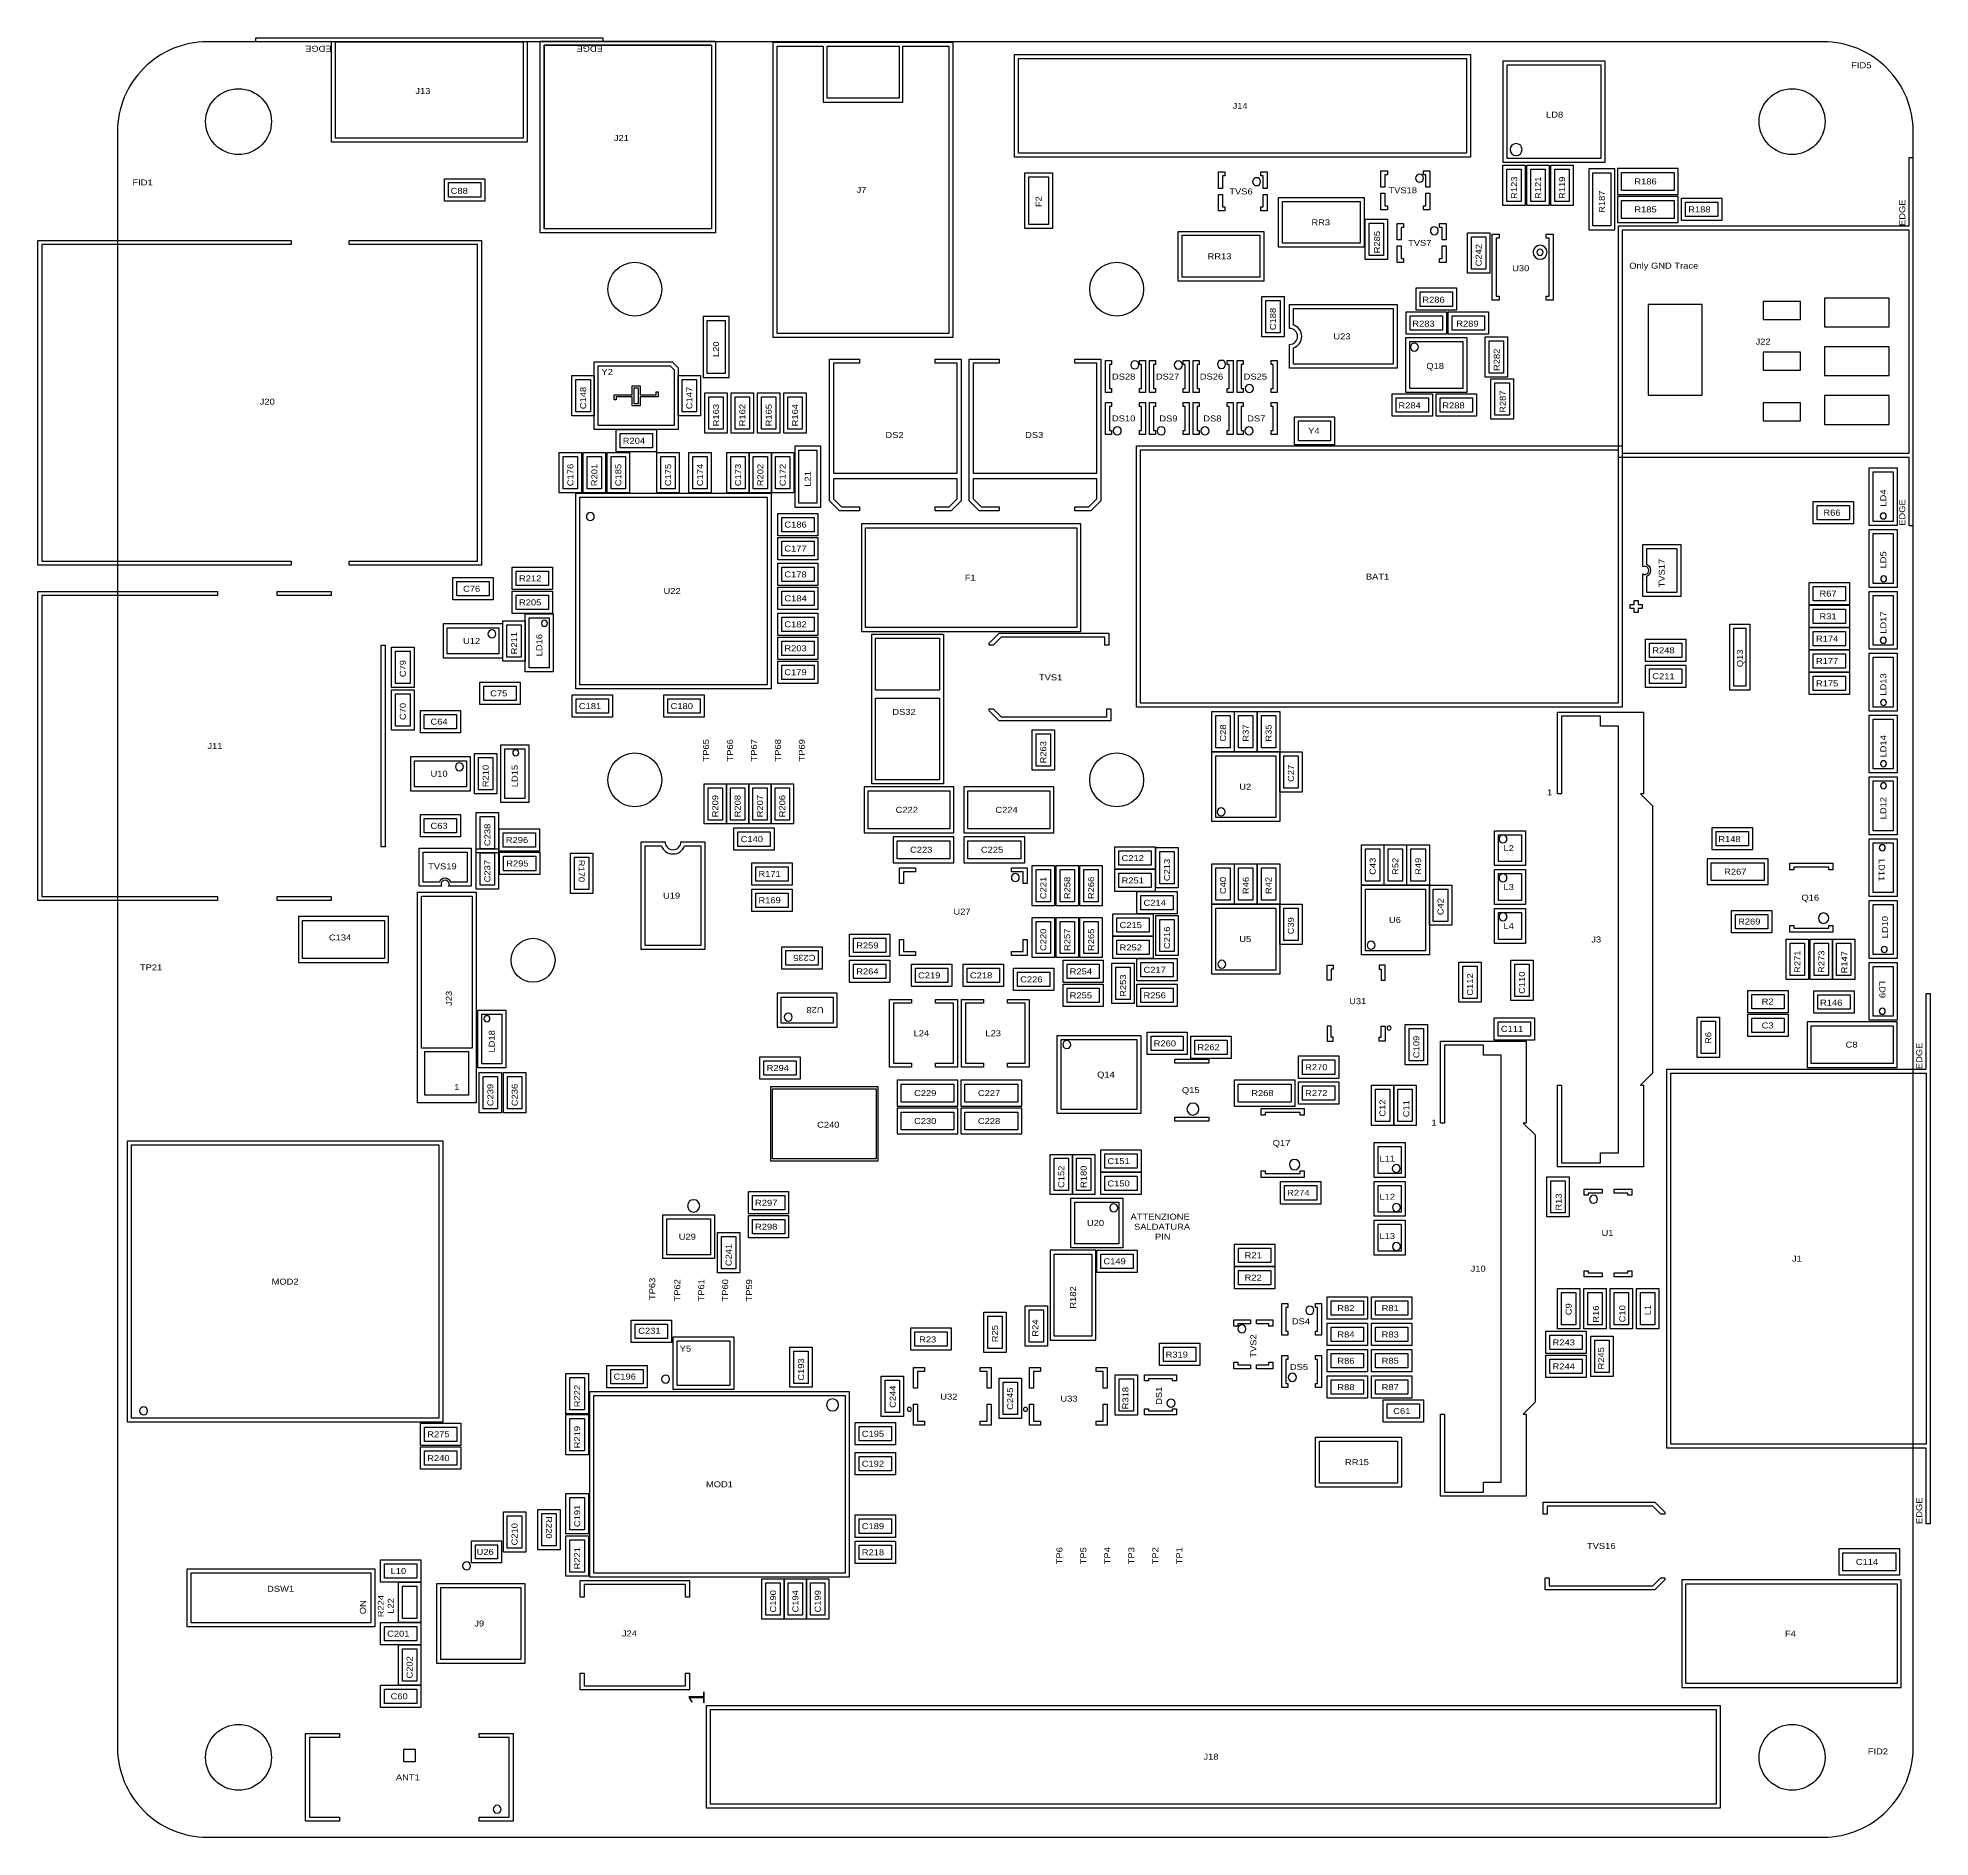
# Model space of a CAD drawing. Extents: x -22.2 to 72.6, y -18 to 72.2.
import ezdxf

# ---------------------------------------------------------------- set-up
doc = ezdxf.new("R2010")
doc.units = 0
for name, color, linetype in [('BOARD', 85, 'CONTINUOUS'), ('COMPONENTI', 111, 'CONTINUOUS'), ('REFERENCE', 5, 'CONTINUOUS')]:
    doc.layers.add(name, color=color, linetype=linetype)

msp = doc.modelspace()

# ---------------------------------------------------------------- linework, layer by layer
at = {"layer": 'BOARD'}
msp.add_lwpolyline([(-13.73, -17.96), (67.27, -17.96, 0.414214), (71.77, -13.46), (71.77, 67.54, 0.414214), (67.27, 72.04), (-13.73, 72.04, 0.414214), (-18.23, 67.54), (-18.23, -13.46, 0.414214)], format="xyb", close=True, dxfattribs=at)
at = {"layer": 'BOARD', "linetype": 'BYBLOCK'}
for centre, radius in [((-12.16, 68.04), 1.65), ((65.7, 68.04), 1.65), ((7.7, 59.64), 1.35), ((31.85, 59.64), 1.35), ((7.7, 35.04), 1.35), ((31.85, 35.04), 1.35), ((2.6, 26), 1.1), ((-12.16, -13.96), 1.65), ((65.7, -13.96), 1.65)]:
    msp.add_circle(centre, radius, dxfattribs=at)
at = {"layer": 'COMPONENTI'}
for points in [[(6.1, 72.24), (6.1, 72.04), (2.3, 72.04), (2.3, 67.015), (-7.5, 67.015), (-7.5, 72.04), (-11.3, 72.04), (-11.3, 72.24)], [(-7.3, 72.04), (2.1, 72.04), (2.1, 67.215), (-7.3, 67.215)], [(11.75, 62.47), (2.95, 62.47), (2.95, 72.07), (11.75, 72.07)], [(11.55, 71.87), (11.55, 62.67), (3.15, 62.67), (3.15, 71.87)], [(14.64, 72.02), (23.64, 72.02), (23.64, 57.22), (14.64, 57.22)], [(14.84, 57.42), (14.84, 71.82), (17.14, 71.82), (17.14, 69.02), (21.14, 69.02), (21.14, 71.82), (23.44, 71.82), (23.44, 57.42)], [(17.34, 69.22), (17.34, 71.82), (20.94, 71.82), (20.94, 69.22)], [(26.73, 66.26), (26.73, 71.4), (49.59, 71.4), (49.59, 66.26)], [(49.39, 66.46), (26.93, 66.46), (26.93, 71.2), (49.39, 71.2)], [(51.22, 65.99), (51.22, 71.09), (56.32, 71.09), (56.32, 65.99)], [(56.12, 66.19), (51.42, 66.19), (51.42, 70.89), (56.12, 70.89)], [(27.24, 65.48), (28.64, 65.48), (28.64, 62.68), (27.24, 62.68)], [(36.945, 64.69), (36.945, 65.515), (37.27, 65.515), (37.27, 65.315), (37.145, 65.315), (37.145, 64.69)], [(39.195, 64.69), (39.195, 65.315), (39.07, 65.315), (39.07, 65.515), (39.395, 65.515), (39.395, 64.69)], [(45.095, 64.75), (45.095, 65.575), (45.42, 65.575), (45.42, 65.375), (45.295, 65.375), (45.295, 64.75)], [(47.345, 64.75), (47.345, 65.375), (47.22, 65.375), (47.22, 65.575), (47.545, 65.575), (47.545, 64.75)], [(51.21, 65.85), (52.33, 65.85), (52.33, 63.83), (51.21, 63.83)], [(51.41, 64.03), (51.41, 65.65), (52.13, 65.65), (52.13, 64.03)], [(52.41, 65.85), (53.53, 65.85), (53.53, 63.83), (52.41, 63.83)], [(52.61, 64.03), (52.61, 65.65), (53.33, 65.65), (53.33, 64.03)], [(53.61, 65.85), (54.73, 65.85), (54.73, 63.83), (53.61, 63.83)], [(53.81, 64.03), (53.81, 65.65), (54.53, 65.65), (54.53, 64.03)], [(55.52, 62.615), (56.82, 62.615), (56.82, 65.665), (55.52, 65.665)], [(56.62, 65.465), (56.62, 62.815), (55.72, 62.815), (55.72, 65.465)], [(56.945, 65.69), (56.945, 64.39), (59.995, 64.39), (59.995, 65.69)], [(71.745, 47.78), (71.57, 47.78), (71.57, 51.21), (56.995, 51.21), (56.995, 62.81), (71.57, 62.81), (71.57, 66.24), (71.745, 66.24)], [(59.795, 64.59), (57.145, 64.59), (57.145, 65.49), (59.795, 65.49)], [(-1.84, 64.06), (-1.84, 65.18), (0.18, 65.18), (0.18, 64.06)], [(-0.02, 64.26), (-1.64, 64.26), (-1.64, 64.98), (-0.02, 64.98)], [(27.44, 62.88), (27.44, 65.28), (28.44, 65.28), (28.44, 62.88)], [(36.945, 63.565), (36.945, 64.39), (37.145, 64.39), (37.145, 63.765), (37.27, 63.765), (37.27, 63.565)], [(39.07, 63.565), (39.07, 63.765), (39.195, 63.765), (39.195, 64.39), (39.395, 64.39), (39.395, 63.565)], [(39.96, 61.74), (39.96, 64.24), (44.26, 64.24), (44.26, 61.74)], [(44.06, 61.94), (40.16, 61.94), (40.16, 64.04), (44.06, 64.04)], [(45.095, 63.625), (45.095, 64.45), (45.295, 64.45), (45.295, 63.825), (45.42, 63.825), (45.42, 63.625)], [(47.22, 63.625), (47.22, 63.825), (47.345, 63.825), (47.345, 64.45), (47.545, 64.45), (47.545, 63.625)], [(56.945, 64.29), (56.945, 62.99), (59.995, 62.99), (59.995, 64.29)], [(59.795, 63.19), (57.145, 63.19), (57.145, 64.09), (59.795, 64.09)], [(60.16, 63.08), (60.16, 64.2), (62.18, 64.2), (62.18, 63.08)], [(61.98, 63.28), (60.36, 63.28), (60.36, 64), (61.98, 64)], [(44.31, 63.15), (45.43, 63.15), (45.43, 61.13), (44.31, 61.13)], [(44.51, 61.33), (44.51, 62.95), (45.23, 62.95), (45.23, 61.33)], [(45.905, 62.11), (45.905, 62.935), (46.23, 62.935), (46.23, 62.735), (46.105, 62.735), (46.105, 62.11)], [(48.155, 62.11), (48.155, 62.735), (48.03, 62.735), (48.03, 62.935), (48.355, 62.935), (48.355, 62.11)], [(71.545, 62.61), (71.545, 51.41), (57.195, 51.41), (57.195, 62.61)], [(-22.22, 45.8), (-22.22, 62.08), (-9.52, 62.08), (-9.52, 61.88), (-22.02, 61.88), (-22.02, 46), (-9.52, 46), (-9.52, 45.8)], [(-6.62, 61.88), (-6.62, 62.08), (0.02, 62.08), (0.02, 45.8), (-6.62, 45.8), (-6.62, 46), (-0.18, 46), (-0.18, 61.88)], [(34.93, 60.04), (34.93, 62.54), (39.23, 62.54), (39.23, 60.04)], [(39.03, 60.24), (35.13, 60.24), (35.13, 62.34), (39.03, 62.34)], [(45.905, 60.985), (45.905, 61.81), (46.105, 61.81), (46.105, 61.185), (46.23, 61.185), (46.23, 60.985)], [(48.03, 60.985), (48.03, 61.185), (48.155, 61.185), (48.155, 61.81), (48.355, 61.81), (48.355, 60.985)], [(50.55, 60.45), (49.43, 60.45), (49.43, 62.47), (50.55, 62.47)], [(50.35, 62.27), (50.35, 60.65), (49.63, 60.65), (49.63, 62.27)], [(50.67, 62.39), (51.02, 62.39), (51.02, 62.19), (50.87, 62.19), (50.87, 59.29), (51.02, 59.29), (51.02, 59.09), (50.67, 59.09)], [(53.37, 62.39), (53.72, 62.39), (53.72, 59.09), (53.37, 59.09), (53.37, 59.29), (53.52, 59.29), (53.52, 62.19), (53.37, 62.19)], [(39.12, 59.27), (40.24, 59.27), (40.24, 57.25), (39.12, 57.25)], [(39.32, 57.45), (39.32, 59.07), (40.04, 59.07), (40.04, 57.45)], [(48.88, 59.7), (48.88, 58.58), (46.86, 58.58), (46.86, 59.7)], [(47.06, 59.5), (48.68, 59.5), (48.68, 58.78), (47.06, 58.78)], [(61.195, 58.88), (58.495, 58.88), (58.495, 54.33), (61.195, 54.33)], [(66.125, 59.02), (64.245, 59.02), (64.245, 58.12), (66.125, 58.12)], [(70.57, 59.195), (67.32, 59.195), (67.32, 57.745), (70.57, 57.745)], [(12.42, 58.265), (11.12, 58.265), (11.12, 55.215), (12.42, 55.215)], [(11.32, 55.415), (11.32, 58.065), (12.22, 58.065), (12.22, 55.415)], [(46.36, 57.38), (46.36, 58.5), (48.38, 58.5), (48.38, 57.38)], [(48.18, 57.58), (46.56, 57.58), (46.56, 58.3), (48.18, 58.3)], [(50.48, 58.5), (50.48, 57.38), (48.46, 57.38), (48.46, 58.5)], [(48.66, 58.3), (50.28, 58.3), (50.28, 57.58), (48.66, 57.58)], [(46.345, 54.465), (46.345, 57.215), (49.395, 57.215), (49.395, 54.465)], [(49.195, 54.665), (46.545, 54.665), (46.545, 57.015), (49.195, 57.015)], [(50.31, 57.25), (51.43, 57.25), (51.43, 55.23), (50.31, 55.23)], [(50.51, 55.43), (50.51, 57.05), (51.23, 57.05), (51.23, 55.43)], [(9.57, 56), (9.87, 55.7), (9.87, 52.6), (5.67, 52.6), (5.67, 56)], [(24.06, 49.03), (23.56, 48.53), (22.76, 48.53), (22.76, 48.73), (23.46, 48.73), (23.86, 49.13), (23.86, 50.1321), (17.66, 50.1321), (17.66, 49.13), (18.06, 48.73), (18.96, 48.73), (18.96, 48.53), (17.96, 48.53), (17.46, 49.03), (17.46, 56.13), (18.96, 56.13), (18.96, 55.93), (17.66, 55.93), (17.66, 50.421), (23.86, 50.421), (23.86, 55.93), (22.76, 55.93), (22.76, 56.13), (24.06, 56.13)], [(31.06, 49.03), (30.56, 48.53), (29.76, 48.53), (29.76, 48.73), (30.46, 48.73), (30.86, 49.13), (30.86, 50.1321), (24.66, 50.1321), (24.66, 49.13), (25.06, 48.73), (25.96, 48.73), (25.96, 48.53), (24.96, 48.53), (24.46, 49.03), (24.46, 56.13), (25.96, 56.13), (25.96, 55.93), (24.66, 55.93), (24.66, 50.421), (30.86, 50.421), (30.86, 55.93), (29.76, 55.93), (29.76, 56.13), (31.06, 56.13)], [(31.59, 56.06), (31.59, 55.86), (31.49, 55.86), (31.49, 54.66), (31.59, 54.66), (31.59, 54.46), (31.29, 54.46), (31.29, 56.06)], [(33.29, 56.06), (33.29, 54.46), (32.99, 54.46), (32.99, 54.66), (33.09, 54.66), (33.09, 55.86), (32.99, 55.86), (32.99, 56.06)], [(33.79, 56.06), (33.79, 55.86), (33.69, 55.86), (33.69, 54.66), (33.79, 54.66), (33.79, 54.46), (33.49, 54.46), (33.49, 56.06)], [(35.49, 56.06), (35.49, 54.46), (35.19, 54.46), (35.19, 54.66), (35.29, 54.66), (35.29, 55.86), (35.19, 55.86), (35.19, 56.06)], [(35.99, 56.06), (35.99, 55.86), (35.89, 55.86), (35.89, 54.66), (35.99, 54.66), (35.99, 54.46), (35.69, 54.46), (35.69, 56.06)], [(37.69, 56.06), (37.69, 54.46), (37.39, 54.46), (37.39, 54.66), (37.49, 54.66), (37.49, 55.86), (37.39, 55.86), (37.39, 56.06)], [(37.89, 54.46), (37.89, 56.06), (38.19, 56.06), (38.19, 55.86), (38.09, 55.86), (38.09, 54.66), (38.19, 54.66), (38.19, 54.46)], [(39.59, 54.46), (39.59, 54.66), (39.69, 54.66), (39.69, 55.86), (39.59, 55.86), (39.59, 56.06), (39.89, 56.06), (39.89, 54.46)], [(66.125, 56.48), (64.245, 56.48), (64.245, 55.58), (66.125, 55.58)], [(70.57, 56.755), (67.32, 56.755), (67.32, 55.305), (70.57, 55.305)], [(5.67, 53.29), (4.55, 53.29), (4.55, 55.31), (5.67, 55.31)], [(5.47, 55.11), (5.47, 53.49), (4.75, 53.49), (4.75, 55.11)], [(5.87, 55.8), (9.47, 55.8), (9.67, 55.6), (9.67, 52.8), (5.87, 52.8)], [(9.87, 55.31), (10.99, 55.31), (10.99, 53.29), (9.87, 53.29)], [(10.07, 53.49), (10.07, 55.11), (10.79, 55.11), (10.79, 53.49)], [(50.61, 55.15), (51.73, 55.15), (51.73, 53.13), (50.61, 53.13)], [(7.97, 54.8), (7.97, 54.35), (8.77, 54.35), (8.77, 54.5), (8.87, 54.5), (8.87, 54.25), (7.97, 54.25), (7.97, 53.8), (7.57, 53.8), (7.57, 54.2503), (6.77, 54.2503), (6.77, 54.1), (6.67, 54.1), (6.67, 54.35), (6.6701, 54.35), (6.6701, 54.3503), (7.57, 54.3503), (7.57, 54.8)], [(7.67, 54.7), (7.87, 54.7), (7.87, 53.9), (7.67, 53.9)], [(12.33, 52.43), (11.21, 52.43), (11.21, 54.45), (12.33, 54.45)], [(12.13, 54.25), (12.13, 52.63), (11.41, 52.63), (11.41, 54.25)], [(13.65, 52.43), (12.53, 52.43), (12.53, 54.45), (13.65, 54.45)], [(13.45, 54.25), (13.45, 52.63), (12.73, 52.63), (12.73, 54.25)], [(14.97, 52.43), (13.85, 52.43), (13.85, 54.45), (14.97, 54.45)], [(14.77, 54.25), (14.77, 52.63), (14.05, 52.63), (14.05, 54.25)], [(16.29, 52.43), (15.17, 52.43), (15.17, 54.45), (16.29, 54.45)], [(16.09, 54.25), (16.09, 52.63), (15.37, 52.63), (15.37, 54.25)], [(47.68, 54.4), (47.68, 53.28), (45.66, 53.28), (45.66, 54.4)], [(45.86, 54.2), (47.48, 54.2), (47.48, 53.48), (45.86, 53.48)], [(47.86, 53.28), (47.86, 54.4), (49.88, 54.4), (49.88, 53.28)], [(49.68, 53.48), (48.06, 53.48), (48.06, 54.2), (49.68, 54.2)], [(50.81, 53.33), (50.81, 54.95), (51.53, 54.95), (51.53, 53.33)], [(70.57, 54.315), (67.32, 54.315), (67.32, 52.865), (70.57, 52.865)], [(31.29, 52.36), (31.29, 53.96), (31.59, 53.96), (31.59, 53.76), (31.49, 53.76), (31.49, 52.56), (31.59, 52.56), (31.59, 52.36)], [(32.99, 52.36), (32.99, 52.56), (33.09, 52.56), (33.09, 53.76), (32.99, 53.76), (32.99, 53.96), (33.29, 53.96), (33.29, 52.36)], [(33.49, 52.36), (33.49, 53.96), (33.79, 53.96), (33.79, 53.76), (33.69, 53.76), (33.69, 52.56), (33.79, 52.56), (33.79, 52.36)], [(35.19, 52.36), (35.19, 52.56), (35.29, 52.56), (35.29, 53.76), (35.19, 53.76), (35.19, 53.96), (35.49, 53.96), (35.49, 52.36)], [(35.69, 52.36), (35.69, 53.96), (35.99, 53.96), (35.99, 53.76), (35.89, 53.76), (35.89, 52.56), (35.99, 52.56), (35.99, 52.36)], [(37.39, 52.36), (37.39, 52.56), (37.49, 52.56), (37.49, 53.76), (37.39, 53.76), (37.39, 53.96), (37.69, 53.96), (37.69, 52.36)], [(37.89, 52.36), (37.89, 53.96), (38.19, 53.96), (38.19, 53.76), (38.09, 53.76), (38.09, 52.56), (38.19, 52.56), (38.19, 52.36)], [(39.59, 52.36), (39.59, 52.56), (39.69, 52.56), (39.69, 53.76), (39.59, 53.76), (39.59, 53.96), (39.89, 53.96), (39.89, 52.36)], [(42.77, 53.24), (42.77, 51.84), (40.77, 51.84), (40.77, 53.24)], [(66.125, 53.94), (64.245, 53.94), (64.245, 53.04), (66.125, 53.04)], [(8.78, 52.6), (8.78, 51.48), (6.76, 51.48), (6.76, 52.6)], [(6.96, 52.4), (8.58, 52.4), (8.58, 51.68), (6.96, 51.68)], [(40.97, 53.04), (42.57, 53.04), (42.57, 52.04), (40.97, 52.04)], [(3.91, 51.45), (5.03, 51.45), (5.03, 49.43), (3.91, 49.43)], [(4.11, 49.63), (4.11, 51.25), (4.83, 51.25), (4.83, 49.63)], [(6.23, 49.43), (5.11, 49.43), (5.11, 51.45), (6.23, 51.45)], [(6.03, 51.25), (6.03, 49.63), (5.31, 49.63), (5.31, 51.25)], [(6.31, 51.45), (7.43, 51.45), (7.43, 49.43), (6.31, 49.43)], [(6.51, 49.63), (6.51, 51.25), (7.23, 51.25), (7.23, 49.63)], [(8.81, 51.45), (9.93, 51.45), (9.93, 49.43), (8.81, 49.43)], [(9.01, 49.63), (9.01, 51.25), (9.73, 51.25), (9.73, 49.63)], [(10.41, 51.45), (11.53, 51.45), (11.53, 49.43), (10.41, 49.43)], [(10.61, 49.63), (10.61, 51.25), (11.33, 51.25), (11.33, 49.63)], [(12.31, 51.45), (13.43, 51.45), (13.43, 49.43), (12.31, 49.43)], [(12.51, 49.63), (12.51, 51.25), (13.23, 51.25), (13.23, 49.63)], [(14.55, 49.43), (13.43, 49.43), (13.43, 51.45), (14.55, 51.45)], [(14.35, 51.25), (14.35, 49.63), (13.63, 49.63), (13.63, 51.25)], [(14.55, 51.45), (15.67, 51.45), (15.67, 49.43), (14.55, 49.43)], [(14.75, 49.63), (14.75, 51.25), (15.47, 51.25), (15.47, 49.63)], [(17.02, 51.765), (15.72, 51.765), (15.72, 48.715), (17.02, 48.715)], [(15.92, 48.915), (15.92, 51.565), (16.82, 51.565), (16.82, 48.915)], [(57.19, 51.78), (57.19, 38.68), (32.84, 38.68), (32.84, 51.78)], [(33.04, 51.58), (56.99, 51.58), (56.99, 38.88), (33.04, 38.88)], [(70.97, 47.79), (69.57, 47.79), (69.57, 50.69), (70.97, 50.69)], [(70.77, 50.49), (70.77, 47.99), (69.77, 47.99), (69.77, 50.49)], [(4.74, 39.61), (4.74, 49.41), (14.54, 49.41), (14.54, 39.61)], [(14.34, 39.81), (4.94, 39.81), (4.94, 49.21), (14.34, 49.21)], [(14.86, 47.28), (14.86, 48.4), (16.88, 48.4), (16.88, 47.28)], [(66.76, 47.88), (66.76, 49), (68.78, 49), (68.78, 47.88)], [(68.58, 48.08), (66.96, 48.08), (66.96, 48.8), (68.58, 48.8)], [(16.68, 47.48), (15.06, 47.48), (15.06, 48.2), (16.68, 48.2)], [(19.06, 42.48), (30.06, 42.48), (30.06, 47.88), (19.06, 47.88)], [(29.86, 42.68), (19.26, 42.68), (19.26, 47.68), (29.86, 47.68)], [(70.97, 44.69), (69.57, 44.69), (69.57, 47.59), (70.97, 47.59)], [(14.86, 46.08), (14.86, 47.2), (16.88, 47.2), (16.88, 46.08)], [(16.68, 46.28), (15.06, 46.28), (15.06, 47), (16.68, 47)], [(70.77, 47.39), (70.77, 44.89), (69.77, 44.89), (69.77, 47.39)], [(3.58, 45.7), (3.58, 44.58), (1.56, 44.58), (1.56, 45.7)], [(14.86, 44.78), (14.86, 45.9), (16.88, 45.9), (16.88, 44.78)], [(16.68, 44.98), (15.06, 44.98), (15.06, 45.7), (16.68, 45.7)], [(0.6, 45.18), (0.6, 44.06), (-1.42, 44.06), (-1.42, 45.18)], [(-1.22, 44.98), (0.4, 44.98), (0.4, 44.26), (-1.22, 44.26)], [(1.76, 45.5), (3.38, 45.5), (3.38, 44.78), (1.76, 44.78)], [(14.86, 43.58), (14.86, 44.7), (16.88, 44.7), (16.88, 43.58)], [(66.56, 43.82), (66.56, 44.94), (68.58, 44.94), (68.58, 43.82)], [(68.38, 44.02), (66.76, 44.02), (66.76, 44.74), (68.38, 44.74)], [(-13.22, 28.99), (-22.22, 28.99), (-22.22, 44.49), (-13.22, 44.49), (-13.22, 44.29), (-22.02, 44.29), (-22.02, 29.19), (-13.22, 29.19)], [(-7.52, 44.29), (-10.22, 44.29), (-10.22, 44.49), (-7.52, 44.49)], [(3.58, 44.5), (3.58, 43.38), (1.56, 43.38), (1.56, 44.5)], [(1.76, 44.3), (3.38, 44.3), (3.38, 43.58), (1.76, 43.58)], [(16.68, 43.78), (15.06, 43.78), (15.06, 44.5), (16.68, 44.5)], [(57.99, 44.03), (57.99, 43.83), (58.19, 43.83), (58.19, 43.63), (57.99, 43.63), (57.99, 43.43), (57.79, 43.43), (57.79, 43.63), (57.59, 43.63), (57.59, 43.83), (57.79, 43.83), (57.79, 44.03)], [(66.56, 42.68), (66.56, 43.8), (68.58, 43.8), (68.58, 42.68)], [(70.97, 41.59), (69.57, 41.59), (69.57, 44.49), (70.97, 44.49)], [(70.77, 44.29), (70.77, 41.79), (69.77, 41.79), (69.77, 44.29)], [(-1.91, 42.86), (-1.91, 41.16), (1.09, 41.16), (1.09, 42.86)], [(2.21, 41), (1.09, 41), (1.09, 43.02), (2.21, 43.02)], [(2.01, 42.82), (2.01, 41.2), (1.29, 41.2), (1.29, 42.82)], [(2.21, 43.36), (3.61, 43.36), (3.61, 40.46), (2.21, 40.46)], [(2.41, 40.66), (2.41, 43.16), (3.41, 43.16), (3.41, 40.66)], [(14.86, 42.28), (14.86, 43.4), (16.88, 43.4), (16.88, 42.28)], [(16.68, 42.48), (15.06, 42.48), (15.06, 43.2), (16.68, 43.2)], [(63.585, 39.54), (62.585, 39.54), (62.585, 42.84), (63.585, 42.84)], [(68.58, 42.68), (68.58, 41.56), (66.56, 41.56), (66.56, 42.68)], [(68.38, 42.88), (66.76, 42.88), (66.76, 43.6), (68.38, 43.6)], [(-4.82, 31.69), (-5.02, 31.69), (-5.02, 41.79), (-4.82, 41.79)], [(-1.71, 42.66), (0.89, 42.66), (0.89, 41.36), (-1.71, 41.36)], [(14.86, 41.08), (14.86, 42.2), (16.88, 42.2), (16.88, 41.08)], [(16.68, 41.28), (15.06, 41.28), (15.06, 42), (16.68, 42)], [(19.57, 42.34), (23.17, 42.34), (23.17, 34.84), (19.57, 34.84)], [(19.77, 39.54), (19.77, 42.14), (22.97, 42.14), (22.97, 39.54)], [(25.46, 41.8), (25.46, 41.9), (25.96, 42.4), (31.46, 42.4), (31.46, 41.8), (31.26, 41.8), (31.26, 42.2), (26.06, 42.2), (25.66, 41.8)], [(58.36, 40.98), (58.36, 42.1), (60.38, 42.1), (60.38, 40.98)], [(60.18, 41.18), (58.56, 41.18), (58.56, 41.9), (60.18, 41.9)], [(63.385, 42.64), (63.385, 39.74), (62.785, 39.74), (62.785, 42.64)], [(66.76, 42.48), (68.38, 42.48), (68.38, 41.76), (66.76, 41.76)], [(-3.3673, 39.68), (-4.4873, 39.68), (-4.4873, 41.7), (-3.3673, 41.7)], [(-3.5673, 41.5), (-3.5673, 39.88), (-4.2873, 39.88), (-4.2873, 41.5)], [(14.86, 39.88), (14.86, 41), (16.88, 41), (16.88, 39.88)], [(16.68, 40.08), (15.06, 40.08), (15.06, 40.8), (16.68, 40.8)], [(58.36, 39.68), (58.36, 40.8), (60.38, 40.8), (60.38, 39.68)], [(68.58, 41.56), (68.58, 40.44), (66.56, 40.44), (66.56, 41.56)], [(66.76, 41.36), (68.38, 41.36), (68.38, 40.64), (66.76, 40.64)], [(70.97, 38.49), (69.57, 38.49), (69.57, 41.39), (70.97, 41.39)], [(70.77, 41.19), (70.77, 38.69), (69.77, 38.69), (69.77, 41.19)], [(-0.06, 38.82), (-0.06, 39.94), (1.96, 39.94), (1.96, 38.82)], [(60.18, 39.88), (58.56, 39.88), (58.56, 40.6), (60.18, 40.6)], [(68.58, 40.44), (68.58, 39.32), (66.56, 39.32), (66.56, 40.44)], [(66.76, 40.24), (68.38, 40.24), (68.38, 39.52), (66.76, 39.52)], [(-4.4873, 39.55), (-3.3673, 39.55), (-3.3673, 37.53), (-4.4873, 37.53)], [(-4.2873, 37.73), (-4.2873, 39.35), (-3.5673, 39.35), (-3.5673, 37.73)], [(1.76, 39.02), (0.14, 39.02), (0.14, 39.74), (1.76, 39.74)], [(6.58, 39.3), (6.58, 38.18), (4.56, 38.18), (4.56, 39.3)], [(4.76, 39.1), (6.38, 39.1), (6.38, 38.38), (4.76, 38.38)], [(11.18, 39.3), (11.18, 38.18), (9.16, 38.18), (9.16, 39.3)], [(9.36, 39.1), (10.98, 39.1), (10.98, 38.38), (9.36, 38.38)], [(19.77, 35.04), (19.77, 39.14), (22.97, 39.14), (22.97, 35.04)], [(-1.03, 38.52), (-1.03, 37.4), (-3.05, 37.4), (-3.05, 38.52)], [(-2.85, 38.32), (-1.23, 38.32), (-1.23, 37.6), (-2.85, 37.6)], [(25.96, 38), (25.46, 38.5), (25.46, 38.6), (25.66, 38.6), (26.06, 38.2), (31.36, 38.2), (31.36, 38.6), (31.56, 38.6), (31.56, 38)], [(37.74, 36.45), (36.62, 36.45), (36.62, 38.47), (37.74, 38.47)], [(37.54, 38.27), (37.54, 36.65), (36.82, 36.65), (36.82, 38.27)], [(37.76, 38.47), (38.88, 38.47), (38.88, 36.45), (37.76, 36.45)], [(37.96, 36.65), (37.96, 38.27), (38.68, 38.27), (38.68, 36.65)], [(40.02, 36.45), (38.9, 36.45), (38.9, 38.47), (40.02, 38.47)], [(39.82, 38.27), (39.82, 36.65), (39.1, 36.65), (39.1, 38.27)], [(58.6975, 20.34), (58.0975, 19.74), (58.2475, 19.74), (58.2475, 15.64), (53.9475, 15.64), (53.9475, 19.74), (54.1475, 19.74), (54.1475, 15.84), (56.0975, 15.84), (56.0975, 16.34), (56.9975, 16.34), (56.9975, 37.74), (56.0975, 37.74), (56.0975, 38.24), (54.1475, 38.24), (54.1475, 34.34), (53.9475, 34.34), (53.9475, 38.44), (58.2475, 38.44), (58.2475, 34.34), (58.0975, 34.34), (58.6975, 33.74)], [(70.97, 35.39), (69.57, 35.39), (69.57, 38.29), (70.97, 38.29)], [(70.77, 38.09), (70.77, 35.59), (69.77, 35.59), (69.77, 38.09)], [(27.61, 37.55), (28.73, 37.55), (28.73, 35.53), (27.61, 35.53)], [(27.81, 35.73), (27.81, 37.35), (28.53, 37.35), (28.53, 35.73)], [(-3.54, 36.2), (-3.54, 34.5), (-0.54, 34.5), (-0.54, 36.2)], [(0.78, 34.34), (-0.34, 34.34), (-0.34, 36.36), (0.78, 36.36)], [(0.58, 36.16), (0.58, 34.54), (-0.14, 34.54), (-0.14, 36.16)], [(0.98, 36.8), (2.38, 36.8), (2.38, 33.9), (0.98, 33.9)], [(1.18, 34.1), (1.18, 36.6), (2.18, 36.6), (2.18, 34.1)], [(36.62, 32.95), (36.62, 36.45), (40.02, 36.45), (40.02, 32.95)], [(39.82, 33.15), (36.82, 33.15), (36.82, 36.25), (39.82, 36.25)], [(40.02, 36.45), (41.14, 36.45), (41.14, 34.43), (40.02, 34.43)], [(40.22, 34.63), (40.22, 36.25), (40.94, 36.25), (40.94, 34.63)], [(-3.34, 36), (-0.74, 36), (-0.74, 34.7), (-3.34, 34.7)], [(69.57, 35.19), (70.97, 35.19), (70.97, 32.29), (69.57, 32.29)], [(11.17, 34.85), (12.29, 34.85), (12.29, 32.83), (11.17, 32.83)], [(11.37, 33.03), (11.37, 34.65), (12.09, 34.65), (12.09, 33.03)], [(12.29, 34.85), (13.41, 34.85), (13.41, 32.83), (12.29, 32.83)], [(12.49, 33.03), (12.49, 34.65), (13.21, 34.65), (13.21, 33.03)], [(13.41, 34.85), (14.53, 34.85), (14.53, 32.83), (13.41, 32.83)], [(13.61, 33.03), (13.61, 34.65), (14.33, 34.65), (14.33, 33.03)], [(14.53, 34.85), (15.65, 34.85), (15.65, 32.83), (14.53, 32.83)], [(14.73, 33.03), (14.73, 34.65), (15.45, 34.65), (15.45, 33.03)], [(23.695, 32.39), (23.695, 34.69), (19.195, 34.69), (19.195, 32.39)], [(19.395, 34.49), (23.495, 34.49), (23.495, 32.59), (19.395, 32.59)], [(24.195, 34.69), (24.195, 32.39), (28.695, 32.39), (28.695, 34.69)], [(28.495, 32.59), (24.395, 32.59), (24.395, 34.49), (28.495, 34.49)], [(69.77, 32.49), (69.77, 34.99), (70.77, 34.99), (70.77, 32.49)], [(-1.03, 33.3), (-1.03, 32.18), (-3.05, 32.18), (-3.05, 33.3)], [(0.87, 31.39), (-0.25, 31.39), (-0.25, 33.41), (0.87, 33.41)], [(0.67, 33.21), (0.67, 31.59), (-0.05, 31.59), (-0.05, 33.21)], [(-2.85, 33.1), (-1.23, 33.1), (-1.23, 32.38), (-2.85, 32.38)], [(2.92, 32.59), (2.92, 31.47), (0.9, 31.47), (0.9, 32.59)], [(1.1, 32.39), (2.72, 32.39), (2.72, 31.67), (1.1, 31.67)], [(12.67, 31.51), (12.67, 32.63), (14.69, 32.63), (14.69, 31.51)], [(14.49, 31.71), (12.87, 31.71), (12.87, 32.43), (14.49, 32.43)], [(50.785, 30.745), (50.785, 32.495), (52.335, 32.495), (52.335, 30.745)], [(52.135, 30.945), (50.985, 30.945), (50.985, 32.295), (52.135, 32.295)], [(61.69, 31.54), (61.69, 32.66), (63.71, 32.66), (63.71, 31.54)], [(63.51, 31.74), (61.89, 31.74), (61.89, 32.46), (63.51, 32.46)], [(-0.25, 31.59), (0.87, 31.59), (0.87, 29.57), (-0.25, 29.57)], [(-0.05, 29.77), (-0.05, 31.39), (0.67, 31.39), (0.67, 29.77)], [(2.94, 31.41), (2.94, 30.29), (0.92, 30.29), (0.92, 31.41)], [(5.59, 29.35), (4.47, 29.35), (4.47, 31.37), (5.59, 31.37)], [(23.695, 30.89), (23.695, 32.19), (20.645, 32.19), (20.645, 30.89)], [(20.845, 31.99), (23.495, 31.99), (23.495, 31.09), (20.845, 31.09)], [(24.195, 32.19), (24.195, 30.89), (27.245, 30.89), (27.245, 32.19)], [(27.045, 31.09), (24.395, 31.09), (24.395, 31.99), (27.045, 31.99)], [(33.78, 31.68), (33.78, 30.56), (31.76, 30.56), (31.76, 31.68)], [(31.96, 31.48), (33.58, 31.48), (33.58, 30.76), (31.96, 30.76)], [(33.81, 31.65), (34.93, 31.65), (34.93, 29.63), (33.81, 29.63)], [(34.01, 29.83), (34.01, 31.45), (34.73, 31.45), (34.73, 29.83)], [(45.24, 29.77), (44.12, 29.77), (44.12, 31.79), (45.24, 31.79)], [(45.04, 31.59), (45.04, 29.97), (44.32, 29.97), (44.32, 31.59)], [(45.26, 31.79), (46.38, 31.79), (46.38, 29.77), (45.26, 29.77)], [(45.46, 29.97), (45.46, 31.59), (46.18, 31.59), (46.18, 29.97)], [(47.52, 29.77), (46.4, 29.77), (46.4, 31.79), (47.52, 31.79)], [(47.32, 31.59), (47.32, 29.97), (46.6, 29.97), (46.6, 31.59)], [(69.57, 32.09), (70.97, 32.09), (70.97, 29.19), (69.57, 29.19)], [(69.77, 29.39), (69.77, 31.89), (70.77, 31.89), (70.77, 29.39)], [(1.12, 31.21), (2.74, 31.21), (2.74, 30.49), (1.12, 30.49)], [(5.39, 31.17), (5.39, 29.55), (4.67, 29.55), (4.67, 31.17)], [(15.58, 30.89), (15.58, 29.77), (13.56, 29.77), (13.56, 30.89)], [(13.76, 30.69), (15.38, 30.69), (15.38, 29.97), (13.76, 29.97)], [(20.97, 30.64), (21.77, 30.64), (21.77, 30.44), (21.17, 30.44), (21.17, 29.84), (20.97, 29.84)], [(26.57, 30.64), (27.37, 30.64), (27.37, 29.84), (27.17, 29.84), (27.17, 30.44), (26.57, 30.44)], [(27.61, 30.75), (28.73, 30.75), (28.73, 28.73), (27.61, 28.73)], [(27.81, 28.93), (27.81, 30.55), (28.53, 30.55), (28.53, 28.93)], [(29.93, 28.73), (28.81, 28.73), (28.81, 30.75), (29.93, 30.75)], [(29.73, 30.55), (29.73, 28.93), (29.01, 28.93), (29.01, 30.55)], [(30.01, 30.75), (31.13, 30.75), (31.13, 28.73), (30.01, 28.73)], [(30.21, 28.93), (30.21, 30.55), (30.93, 30.55), (30.93, 28.93)], [(31.76, 29.44), (31.76, 30.56), (33.78, 30.56), (33.78, 29.44)], [(33.58, 29.64), (31.96, 29.64), (31.96, 30.36), (33.58, 30.36)], [(37.74, 28.81), (36.62, 28.81), (36.62, 30.83), (37.74, 30.83)], [(37.54, 30.63), (37.54, 29.01), (36.82, 29.01), (36.82, 30.63)], [(37.76, 30.83), (38.88, 30.83), (38.88, 28.81), (37.76, 28.81)], [(37.96, 29.01), (37.96, 30.63), (38.68, 30.63), (38.68, 29.01)], [(40.02, 28.81), (38.9, 28.81), (38.9, 30.83), (40.02, 30.83)], [(39.82, 30.63), (39.82, 29.01), (39.1, 29.01), (39.1, 30.63)], [(50.785, 28.795), (50.785, 30.545), (52.335, 30.545), (52.335, 28.795)], [(61.445, 31.09), (61.445, 29.79), (64.495, 29.79), (64.495, 31.09)], [(64.295, 29.99), (61.645, 29.99), (61.645, 30.89), (64.295, 30.89)], [(67.745, 30.54), (67.545, 30.54), (67.545, 30.665), (65.795, 30.665), (65.795, 30.54), (65.595, 30.54), (65.595, 30.865), (67.745, 30.865)], [(-0.26, 18.86), (-3.2, 18.86), (-3.2, 29.42), (-0.26, 29.42)], [(13.56, 28.45), (13.56, 29.57), (15.58, 29.57), (15.58, 28.45)], [(34.88, 29.44), (34.88, 28.32), (32.86, 28.32), (32.86, 29.44)], [(44.12, 26.27), (44.12, 29.77), (47.52, 29.77), (47.52, 26.27)], [(47.32, 26.47), (44.32, 26.47), (44.32, 29.57), (47.32, 29.57)], [(47.52, 29.77), (48.64, 29.77), (48.64, 27.75), (47.52, 27.75)], [(47.72, 27.95), (47.72, 29.57), (48.44, 29.57), (48.44, 27.95)], [(52.135, 28.995), (50.985, 28.995), (50.985, 30.345), (52.135, 30.345)], [(-7.52, 28.99), (-10.22, 28.99), (-10.22, 29.19), (-7.52, 29.19)], [(-0.46, 29.22), (-0.46, 21.6), (-3, 21.6), (-3, 29.22)], [(15.38, 28.65), (13.76, 28.65), (13.76, 29.37), (15.38, 29.37)], [(33.06, 29.24), (34.68, 29.24), (34.68, 28.52), (33.06, 28.52)], [(36.62, 25.31), (36.62, 28.81), (40.02, 28.81), (40.02, 25.31)], [(39.82, 25.51), (36.82, 25.51), (36.82, 28.61), (39.82, 28.61)], [(40.02, 28.81), (41.14, 28.81), (41.14, 26.79), (40.02, 26.79)], [(40.22, 26.99), (40.22, 28.61), (40.94, 28.61), (40.94, 26.99)], [(50.785, 26.845), (50.785, 28.595), (52.335, 28.595), (52.335, 26.845)], [(62.66, 27.38), (62.66, 28.5), (64.68, 28.5), (64.68, 27.38)], [(70.97, 26.09), (69.57, 26.09), (69.57, 28.99), (70.97, 28.99)], [(70.77, 28.79), (70.77, 26.29), (69.77, 26.29), (69.77, 28.79)], [(-4.65, 25.89), (-4.65, 28.19), (-9.15, 28.19), (-9.15, 25.89)], [(-8.95, 27.99), (-4.85, 27.99), (-4.85, 26.09), (-8.95, 26.09)], [(28.73, 26.13), (27.61, 26.13), (27.61, 28.15), (28.73, 28.15)], [(28.53, 27.95), (28.53, 26.33), (27.81, 26.33), (27.81, 27.95)], [(28.81, 28.15), (29.93, 28.15), (29.93, 26.13), (28.81, 26.13)], [(29.01, 26.33), (29.01, 27.95), (29.73, 27.95), (29.73, 26.33)], [(31.13, 26.13), (30.01, 26.13), (30.01, 28.15), (31.13, 28.15)], [(30.93, 27.95), (30.93, 26.33), (30.21, 26.33), (30.21, 27.95)], [(33.68, 28.32), (33.68, 27.2), (31.66, 27.2), (31.66, 28.32)], [(31.86, 28.12), (33.48, 28.12), (33.48, 27.4), (31.86, 27.4)], [(33.81, 28.25), (34.93, 28.25), (34.93, 26.23), (33.81, 26.23)], [(34.01, 26.43), (34.01, 28.05), (34.73, 28.05), (34.73, 26.43)], [(52.135, 27.045), (50.985, 27.045), (50.985, 28.395), (52.135, 28.395)], [(64.48, 27.58), (62.86, 27.58), (62.86, 28.3), (64.48, 28.3)], [(67.745, 27.415), (65.595, 27.415), (65.595, 27.74), (65.795, 27.74), (65.795, 27.615), (67.545, 27.615), (67.545, 27.74), (67.745, 27.74)], [(15.07, 25.56), (15.07, 26.68), (17.09, 26.68), (17.09, 25.56)], [(20.48, 27.3), (20.48, 26.18), (18.46, 26.18), (18.46, 27.3)], [(18.66, 27.1), (20.28, 27.1), (20.28, 26.38), (18.66, 26.38)], [(20.97, 27.04), (21.17, 27.04), (21.17, 26.44), (21.77, 26.44), (21.77, 26.24), (20.97, 26.24)], [(26.57, 26.44), (27.17, 26.44), (27.17, 27.04), (27.37, 27.04), (27.37, 26.24), (26.57, 26.24)], [(31.66, 26.08), (31.66, 27.2), (33.68, 27.2), (33.68, 26.08)], [(33.48, 26.28), (31.86, 26.28), (31.86, 27), (33.48, 27)], [(65.41, 27.05), (66.53, 27.05), (66.53, 25.03), (65.41, 25.03)], [(65.61, 25.23), (65.61, 26.85), (66.33, 26.85), (66.33, 25.23)], [(66.61, 27.05), (67.73, 27.05), (67.73, 25.03), (66.61, 25.03)], [(66.81, 25.23), (66.81, 26.85), (67.53, 26.85), (67.53, 25.23)], [(68.85, 25.03), (67.73, 25.03), (67.73, 27.05), (68.85, 27.05)], [(68.65, 26.85), (68.65, 25.23), (67.93, 25.23), (67.93, 26.85)], [(16.89, 25.76), (15.27, 25.76), (15.27, 26.48), (16.89, 26.48)], [(18.46, 24.88), (18.46, 26), (20.48, 26), (20.48, 24.88)], [(20.28, 25.08), (18.66, 25.08), (18.66, 25.8), (20.28, 25.8)], [(21.56, 24.68), (21.56, 25.8), (23.58, 25.8), (23.58, 24.68)], [(26.18, 25.8), (26.18, 24.68), (24.16, 24.68), (24.16, 25.8)], [(29.16, 24.88), (29.16, 26), (31.18, 26), (31.18, 24.88)], [(30.98, 25.08), (29.36, 25.08), (29.36, 25.8), (30.98, 25.8)], [(31.61, 25.85), (32.73, 25.85), (32.73, 23.83), (31.61, 23.83)], [(31.81, 24.03), (31.81, 25.65), (32.53, 25.65), (32.53, 24.03)], [(34.88, 26.08), (34.88, 24.96), (32.86, 24.96), (32.86, 26.08)], [(33.06, 25.88), (34.68, 25.88), (34.68, 25.16), (33.06, 25.16)], [(42.6, 25), (42.4, 25), (42.4, 25.75), (42.7, 25.75), (42.7, 25.55), (42.6, 25.55)], [(45.1, 25), (45.3, 25), (45.3, 25.75), (45, 25.75), (45, 25.55), (45.1, 25.55)], [(50.12, 23.89), (49, 23.89), (49, 25.91), (50.12, 25.91)], [(49.92, 25.71), (49.92, 24.09), (49.2, 24.09), (49.2, 25.71)], [(51.6, 26), (52.72, 26), (52.72, 23.98), (51.6, 23.98)], [(51.8, 24.18), (51.8, 25.8), (52.52, 25.8), (52.52, 24.18)], [(70.97, 22.99), (69.57, 22.99), (69.57, 25.89), (70.97, 25.89)], [(70.77, 25.69), (70.77, 23.19), (69.77, 23.19), (69.77, 25.69)], [(23.38, 24.88), (21.76, 24.88), (21.76, 25.6), (23.38, 25.6)], [(24.36, 25.6), (25.98, 25.6), (25.98, 24.88), (24.36, 24.88)], [(26.68, 24.48), (26.68, 25.6), (28.7, 25.6), (28.7, 24.48)], [(28.5, 24.68), (26.88, 24.68), (26.88, 25.4), (28.5, 25.4)], [(29.16, 23.68), (29.16, 24.8), (31.18, 24.8), (31.18, 23.68)], [(34.88, 24.8), (34.88, 23.68), (32.86, 23.68), (32.86, 24.8)], [(17.84, 22.65), (17.84, 24.35), (14.84, 24.35), (14.84, 22.65)], [(17.64, 22.85), (15.04, 22.85), (15.04, 24.15), (17.64, 24.15)], [(20.47, 24.04), (21.57, 24.04), (21.57, 23.84), (20.67, 23.84), (20.67, 20.84), (21.57, 20.84), (21.57, 20.64), (20.47, 20.64)], [(22.77, 24.04), (23.87, 24.04), (23.87, 20.64), (22.77, 20.64), (22.77, 20.84), (23.67, 20.84), (23.67, 23.84), (22.77, 23.84)], [(24.07, 24.04), (25.17, 24.04), (25.17, 23.84), (24.27, 23.84), (24.27, 20.84), (25.17, 20.84), (25.17, 20.64), (24.07, 20.64)], [(26.37, 24.04), (27.47, 24.04), (27.47, 20.64), (26.37, 20.64), (26.37, 20.84), (27.27, 20.84), (27.27, 23.84), (26.37, 23.84)], [(30.98, 23.88), (29.36, 23.88), (29.36, 24.6), (30.98, 24.6)], [(33.06, 24.6), (34.68, 24.6), (34.68, 23.88), (33.06, 23.88)], [(72.62, -2.26), (72.42, -2.26), (72.42, 1.54), (59.42, 1.54), (59.42, 20.54), (72.42, 20.54), (72.42, 24.34), (72.62, 24.34)], [(63.49, 23.37), (63.49, 24.49), (65.51, 24.49), (65.51, 23.37)], [(65.31, 23.57), (63.69, 23.57), (63.69, 24.29), (65.31, 24.29)], [(66.79, 23.34), (66.79, 24.46), (68.81, 24.46), (68.81, 23.34)], [(68.61, 23.54), (66.99, 23.54), (66.99, 24.26), (68.61, 24.26)], [(-0.17, 23.5), (1.23, 23.5), (1.23, 20.6), (-0.17, 20.6)], [(0.03, 20.8), (0.03, 23.3), (1.03, 23.3), (1.03, 20.8)], [(47.43, 20.76), (46.31, 20.76), (46.31, 22.78), (47.43, 22.78)], [(50.77, 22), (50.77, 23.12), (52.79, 23.12), (52.79, 22)], [(52.59, 22.2), (50.97, 22.2), (50.97, 22.92), (52.59, 22.92)], [(60.94, 23.14), (62.06, 23.14), (62.06, 21.12), (60.94, 21.12)], [(61.14, 21.32), (61.14, 22.94), (61.86, 22.94), (61.86, 21.32)], [(63.49, 22.17), (63.49, 23.29), (65.51, 23.29), (65.51, 22.17)], [(65.31, 22.37), (63.69, 22.37), (63.69, 23.09), (65.31, 23.09)], [(70.96, 20.62), (70.96, 22.92), (66.46, 22.92), (66.46, 20.62)], [(28.86, 22.23), (33.06, 22.23), (33.06, 18.31), (28.86, 18.31)], [(29.06, 18.51), (29.06, 22.03), (32.86, 22.03), (32.86, 18.51)], [(35.39, 22.39), (35.39, 21.27), (33.37, 21.27), (33.37, 22.39)], [(33.57, 22.19), (35.19, 22.19), (35.19, 21.47), (33.57, 21.47)], [(35.56, 21.08), (35.56, 22.2), (37.58, 22.2), (37.58, 21.08)], [(37.38, 21.28), (35.76, 21.28), (35.76, 22), (37.38, 22)], [(42.6, 22.7), (42.4, 22.7), (42.4, 21.95), (42.7, 21.95), (42.7, 22.15), (42.6, 22.15)], [(45.1, 22.7), (45.3, 22.7), (45.3, 21.95), (45, 21.95), (45, 22.15), (45.1, 22.15)], [(47.23, 22.58), (47.23, 20.96), (46.51, 20.96), (46.51, 22.58)], [(52.8275, 3.84), (52.2275, 3.24), (52.3775, 3.24), (52.3775, -0.86), (48.0775, -0.86), (48.0775, 3.24), (48.2775, 3.24), (48.2775, -0.66), (50.2275, -0.66), (50.2275, -0.16), (51.1275, -0.16), (51.1275, 21.24), (50.2275, 21.24), (50.2275, 21.74), (48.2775, 21.74), (48.2775, 17.84), (48.0775, 17.84), (48.0775, 21.94), (52.3775, 21.94), (52.3775, 17.84), (52.2275, 17.84), (52.8275, 17.24)], [(66.66, 22.72), (70.76, 22.72), (70.76, 20.82), (66.66, 20.82)], [(-0.63, 21.43), (-0.63, 19.23), (-2.83, 19.23), (-2.83, 21.43)], [(13.97, 20.04), (13.97, 21.16), (15.99, 21.16), (15.99, 20.04)], [(15.79, 20.24), (14.17, 20.24), (14.17, 20.96), (15.79, 20.96)], [(36.47, 20.84), (34.77, 20.84), (34.77, 21.04), (36.47, 21.04)], [(40.96, 20.08), (40.96, 21.2), (42.98, 21.2), (42.98, 20.08)], [(42.78, 20.28), (41.16, 20.28), (41.16, 21), (42.78, 21)], [(1.02, 18.35), (-0.1, 18.35), (-0.1, 20.37), (1.02, 20.37)], [(0.82, 20.17), (0.82, 18.55), (0.1, 18.55), (0.1, 20.17)], [(2.24, 18.35), (1.12, 18.35), (1.12, 20.37), (2.24, 20.37)], [(2.04, 20.17), (2.04, 18.55), (1.32, 18.55), (1.32, 20.17)], [(20.845, 19.99), (20.845, 18.69), (23.895, 18.69), (23.895, 19.99)], [(27.095, 18.69), (27.095, 19.99), (24.045, 19.99), (24.045, 18.69)], [(40.795, 18.69), (40.795, 19.99), (37.745, 19.99), (37.745, 18.69)], [(72.42, 20.34), (72.42, 1.74), (59.62, 1.74), (59.62, 20.34)], [(14.5, 19.65), (14.5, 15.95), (19.9, 15.95), (19.9, 19.65)], [(19.8, 16.05), (14.6, 16.05), (14.6, 19.55), (19.8, 19.55)], [(23.695, 18.89), (21.045, 18.89), (21.045, 19.79), (23.695, 19.79)], [(24.245, 19.79), (26.895, 19.79), (26.895, 18.89), (24.245, 18.89)], [(37.945, 19.79), (40.595, 19.79), (40.595, 18.89), (37.945, 18.89)], [(40.96, 18.78), (40.96, 19.9), (42.98, 19.9), (42.98, 18.78)], [(42.78, 18.98), (41.16, 18.98), (41.16, 19.7), (42.78, 19.7)], [(44.62, 19.73), (45.74, 19.73), (45.74, 17.71), (44.62, 17.71)], [(44.82, 17.91), (44.82, 19.53), (45.54, 19.53), (45.54, 17.91)], [(45.74, 19.73), (46.86, 19.73), (46.86, 17.71), (45.74, 17.71)], [(45.94, 17.91), (45.94, 19.53), (46.66, 19.53), (46.66, 17.91)], [(20.845, 18.59), (20.845, 17.29), (23.895, 17.29), (23.895, 18.59)], [(23.695, 17.49), (21.045, 17.49), (21.045, 18.39), (23.695, 18.39)], [(27.095, 17.29), (27.095, 18.59), (24.045, 18.59), (24.045, 17.29)], [(24.245, 18.39), (26.895, 18.39), (26.895, 17.49), (24.245, 17.49)], [(36.47, 17.94), (34.77, 17.94), (34.77, 18.14), (36.47, 18.14)], [(41.245, 18.24), (41.045, 18.24), (41.045, 18.365), (39.295, 18.365), (39.295, 18.24), (39.095, 18.24), (39.095, 18.565), (41.245, 18.565)], [(-1.93, 2.84), (-17.73, 2.84), (-17.73, 16.94), (-1.93, 16.94)], [(-2.13, 16.74), (-2.13, 3.04), (-17.53, 3.04), (-17.53, 16.74)], [(29.63, 14.25), (28.51, 14.25), (28.51, 16.27), (29.63, 16.27)], [(30.75, 14.25), (29.63, 14.25), (29.63, 16.27), (30.75, 16.27)], [(31.05, 15.37), (31.05, 16.49), (33.07, 16.49), (33.07, 15.37)], [(32.87, 15.57), (31.25, 15.57), (31.25, 16.29), (32.87, 16.29)], [(46.305, 16.865), (46.305, 15.115), (44.755, 15.115), (44.755, 16.865)], [(44.955, 16.665), (46.105, 16.665), (46.105, 15.315), (44.955, 15.315)], [(29.43, 16.07), (29.43, 14.45), (28.71, 14.45), (28.71, 16.07)], [(30.55, 16.07), (30.55, 14.45), (29.83, 14.45), (29.83, 16.07)], [(31.05, 14.25), (31.05, 15.37), (33.07, 15.37), (33.07, 14.25)], [(41.245, 15.115), (39.095, 15.115), (39.095, 15.44), (39.295, 15.44), (39.295, 15.315), (41.045, 15.315), (41.045, 15.44), (41.245, 15.44)], [(13.39, 13.28), (13.39, 14.4), (15.41, 14.4), (15.41, 13.28)], [(32.87, 14.45), (31.25, 14.45), (31.25, 15.17), (32.87, 15.17)], [(42.08, 14.9), (42.08, 13.78), (40.06, 13.78), (40.06, 14.9)], [(40.26, 14.7), (41.88, 14.7), (41.88, 13.98), (40.26, 13.98)], [(46.305, 14.915), (46.305, 13.165), (44.755, 13.165), (44.755, 14.915)], [(44.955, 14.715), (46.105, 14.715), (46.105, 13.365), (44.955, 13.365)], [(53.41, 15.15), (54.53, 15.15), (54.53, 13.13), (53.41, 13.13)], [(53.61, 13.33), (53.61, 14.95), (54.33, 14.95), (54.33, 13.33)], [(55.275, 14.53), (56.175, 14.53), (56.175, 14.33), (55.475, 14.33), (55.475, 14.23), (55.275, 14.23)], [(56.775, 14.53), (57.675, 14.53), (57.675, 14.23), (57.475, 14.23), (57.475, 14.33), (56.775, 14.33)], [(15.21, 13.48), (13.59, 13.48), (13.59, 14.2), (15.21, 14.2)], [(32.16, 14.08), (32.16, 11.58), (29.56, 11.58), (29.56, 14.08)], [(29.76, 13.88), (31.96, 13.88), (31.96, 11.78), (29.76, 11.78)], [(9.1, 13.24), (11.7, 13.24), (11.7, 11.04), (9.1, 11.04)], [(9.3, 11.24), (9.3, 13.04), (11.5, 13.04), (11.5, 11.24)], [(11.84, 12.35), (12.96, 12.35), (12.96, 10.33), (11.84, 10.33)], [(15.41, 13.2), (15.41, 12.08), (13.39, 12.08), (13.39, 13.2)], [(13.59, 13), (15.21, 13), (15.21, 12.28), (13.59, 12.28)], [(46.305, 12.965), (46.305, 11.215), (44.755, 11.215), (44.755, 12.965)], [(44.955, 12.765), (46.105, 12.765), (46.105, 11.415), (44.955, 11.415)], [(12.04, 10.53), (12.04, 12.15), (12.76, 12.15), (12.76, 10.53)], [(30.81, 11.46), (28.51, 11.46), (28.51, 6.96), (30.81, 6.96)], [(30.85, 10.35), (30.85, 11.47), (32.87, 11.47), (32.87, 10.35)], [(37.75, 10.65), (37.75, 11.77), (39.77, 11.77), (39.77, 10.65)], [(39.57, 10.85), (37.95, 10.85), (37.95, 11.57), (39.57, 11.57)], [(28.71, 7.16), (28.71, 11.26), (30.61, 11.26), (30.61, 7.16)], [(32.67, 10.55), (31.05, 10.55), (31.05, 11.27), (32.67, 11.27)], [(37.75, 9.53), (37.75, 10.65), (39.77, 10.65), (39.77, 9.53)], [(39.57, 9.73), (37.95, 9.73), (37.95, 10.45), (39.57, 10.45)], [(53.94, 9.54), (55.06, 9.54), (55.06, 7.52), (53.94, 7.52)], [(56.38, 7.52), (55.26, 7.52), (55.26, 9.54), (56.38, 9.54)], [(55.275, 10.43), (55.475, 10.43), (55.475, 10.33), (56.175, 10.33), (56.175, 10.13), (55.275, 10.13)], [(56.58, 9.54), (57.7, 9.54), (57.7, 7.52), (56.58, 7.52)], [(56.775, 10.33), (57.475, 10.33), (57.475, 10.43), (57.675, 10.43), (57.675, 10.13), (56.775, 10.13)], [(57.9, 9.54), (59.02, 9.54), (59.02, 7.52), (57.9, 7.52)], [(27.27, 8.68), (28.39, 8.68), (28.39, 6.66), (27.27, 6.66)], [(40.42, 8.8), (40.42, 8.6), (40.32, 8.6), (40.32, 7.4), (40.42, 7.4), (40.42, 7.2), (40.12, 7.2), (40.12, 8.8)], [(42.12, 8.8), (42.12, 7.2), (41.82, 7.2), (41.82, 7.4), (41.92, 7.4), (41.92, 8.6), (41.82, 8.6), (41.82, 8.8)], [(44.42, 9.12), (44.42, 8), (42.4, 8), (42.4, 9.12)], [(42.6, 8.92), (44.22, 8.92), (44.22, 8.2), (42.6, 8.2)], [(46.64, 9.12), (46.64, 8), (44.62, 8), (44.62, 9.12)], [(44.82, 8.92), (46.44, 8.92), (46.44, 8.2), (44.82, 8.2)], [(54.14, 7.72), (54.14, 9.34), (54.86, 9.34), (54.86, 7.72)], [(56.18, 9.34), (56.18, 7.72), (55.46, 7.72), (55.46, 9.34)], [(56.78, 7.72), (56.78, 9.34), (57.5, 9.34), (57.5, 7.72)], [(58.1, 7.72), (58.1, 9.34), (58.82, 9.34), (58.82, 7.72)], [(9.53, 7.95), (9.53, 6.83), (7.51, 6.83), (7.51, 7.95)], [(7.71, 7.75), (9.33, 7.75), (9.33, 7.03), (7.71, 7.03)], [(26.31, 6.34), (25.19, 6.34), (25.19, 8.36), (26.31, 8.36)], [(26.11, 8.16), (26.11, 6.54), (25.39, 6.54), (25.39, 8.16)], [(27.47, 6.86), (27.47, 8.48), (28.19, 8.48), (28.19, 6.86)], [(38.55, 7.775), (37.925, 7.775), (37.925, 7.65), (37.725, 7.65), (37.725, 7.975), (38.55, 7.975)], [(39.675, 7.65), (39.475, 7.65), (39.475, 7.775), (38.85, 7.775), (38.85, 7.975), (39.675, 7.975)], [(44.42, 7.8), (44.42, 6.68), (42.4, 6.68), (42.4, 7.8)], [(42.6, 7.6), (44.22, 7.6), (44.22, 6.88), (42.6, 6.88)], [(46.64, 7.8), (46.64, 6.68), (44.62, 6.68), (44.62, 7.8)], [(44.82, 7.6), (46.44, 7.6), (46.44, 6.88), (44.82, 6.88)], [(9.615, 4.475), (9.615, 7.125), (12.665, 7.125), (12.665, 4.475)], [(12.465, 4.675), (9.815, 4.675), (9.815, 6.925), (12.465, 6.925)], [(23.56, 7.57), (23.56, 6.45), (21.54, 6.45), (21.54, 7.57)], [(21.74, 7.37), (23.36, 7.37), (23.36, 6.65), (21.74, 6.65)], [(36.01, 6.8), (36.01, 5.68), (33.99, 5.68), (33.99, 6.8)], [(53.36, 6.28), (53.36, 7.4), (55.38, 7.4), (55.38, 6.28)], [(55.18, 6.48), (53.56, 6.48), (53.56, 7.2), (55.18, 7.2)], [(56.73, 5.13), (55.61, 5.13), (55.61, 7.15), (56.73, 7.15)], [(56.53, 6.95), (56.53, 5.33), (55.81, 5.33), (55.81, 6.95)], [(15.47, 6.61), (16.59, 6.61), (16.59, 4.59), (15.47, 4.59)], [(15.67, 4.79), (15.67, 6.41), (16.39, 6.41), (16.39, 4.79)], [(34.19, 6.6), (35.81, 6.6), (35.81, 5.88), (34.19, 5.88)], [(38.55, 5.525), (37.725, 5.525), (37.725, 5.85), (37.925, 5.85), (37.925, 5.725), (38.55, 5.725)], [(39.675, 5.525), (38.85, 5.525), (38.85, 5.725), (39.475, 5.725), (39.475, 5.85), (39.675, 5.85)], [(40.12, 4.58), (40.12, 6.18), (40.42, 6.18), (40.42, 5.98), (40.32, 5.98), (40.32, 4.78), (40.42, 4.78), (40.42, 4.58)], [(41.82, 4.58), (41.82, 4.78), (41.92, 4.78), (41.92, 5.98), (41.82, 5.98), (41.82, 6.18), (42.12, 6.18), (42.12, 4.58)], [(44.42, 6.48), (44.42, 5.36), (42.4, 5.36), (42.4, 6.48)], [(42.6, 6.28), (44.22, 6.28), (44.22, 5.56), (42.6, 5.56)], [(46.64, 6.48), (46.64, 5.36), (44.62, 5.36), (44.62, 6.48)], [(44.82, 6.28), (46.44, 6.28), (46.44, 5.56), (44.82, 5.56)], [(53.36, 5.08), (53.36, 6.2), (55.38, 6.2), (55.38, 5.08)], [(55.18, 5.28), (53.56, 5.28), (53.56, 6), (55.18, 6)], [(4.25, 5.28), (5.37, 5.28), (5.37, 3.26), (4.25, 3.26)], [(4.45, 3.46), (4.45, 5.08), (5.17, 5.08), (5.17, 3.46)], [(6.3, 4.57), (6.3, 5.69), (8.32, 5.69), (8.32, 4.57)], [(8.12, 4.77), (6.5, 4.77), (6.5, 5.49), (8.12, 5.49)], [(20.04, 5.15), (21.16, 5.15), (21.16, 3.13), (20.04, 3.13)], [(20.24, 3.33), (20.24, 4.95), (20.96, 4.95), (20.96, 3.33)], [(21.66, 5.59), (22.21, 5.59), (22.21, 5.39), (21.86, 5.39), (21.86, 4.54), (21.66, 4.54)], [(25.01, 5.59), (25.56, 5.59), (25.56, 4.54), (25.36, 4.54), (25.36, 5.39), (25.01, 5.39)], [(25.96, 5.05), (27.08, 5.05), (27.08, 3.03), (25.96, 3.03)], [(26.16, 3.23), (26.16, 4.85), (26.88, 4.85), (26.88, 3.23)], [(27.48, 5.59), (28.03, 5.59), (28.03, 5.39), (27.68, 5.39), (27.68, 4.54), (27.48, 4.54)], [(30.83, 5.59), (31.38, 5.59), (31.38, 4.54), (31.18, 4.54), (31.18, 5.39), (30.83, 5.39)], [(31.78, 5.22), (32.9, 5.22), (32.9, 3.2), (31.78, 3.2)], [(31.98, 3.4), (31.98, 5.02), (32.7, 5.02), (32.7, 3.4)], [(34.85, 4.91), (34.65, 4.91), (34.65, 5.01), (33.45, 5.01), (33.45, 4.91), (33.25, 4.91), (33.25, 5.21), (34.85, 5.21)], [(44.42, 5.16), (44.42, 4.04), (42.4, 4.04), (42.4, 5.16)], [(42.6, 4.96), (44.22, 4.96), (44.22, 4.24), (42.6, 4.24)], [(46.64, 5.16), (46.64, 4.04), (44.62, 4.04), (44.62, 5.16)], [(44.82, 4.96), (46.44, 4.96), (46.44, 4.24), (44.82, 4.24)], [(18.44, 4.38), (18.44, -4.92), (5.44, -4.92), (5.44, 4.38)], [(5.64, 4.18), (18.24, 4.18), (18.24, -4.72), (5.64, -4.72)], [(47.22, 3.96), (47.22, 2.84), (45.2, 2.84), (45.2, 3.96)], [(4.25, 3.22), (5.37, 3.22), (5.37, 1.2), (4.25, 1.2)], [(4.45, 1.4), (4.45, 3.02), (5.17, 3.02), (5.17, 1.4)], [(21.66, 3.74), (21.86, 3.74), (21.86, 2.89), (22.21, 2.89), (22.21, 2.69), (21.66, 2.69)], [(25.36, 3.74), (25.56, 3.74), (25.56, 2.69), (25.01, 2.69), (25.01, 2.89), (25.36, 2.89)], [(27.48, 3.74), (27.68, 3.74), (27.68, 2.89), (28.03, 2.89), (28.03, 2.69), (27.48, 2.69)], [(31.18, 3.74), (31.38, 3.74), (31.38, 2.69), (30.83, 2.69), (30.83, 2.89), (31.18, 2.89)], [(34.85, 3.21), (33.25, 3.21), (33.25, 3.51), (33.45, 3.51), (33.45, 3.41), (34.65, 3.41), (34.65, 3.51), (34.85, 3.51)], [(45.4, 3.76), (47.02, 3.76), (47.02, 3.04), (45.4, 3.04)], [(-3.04, 1.68), (-3.04, 2.8), (-1.02, 2.8), (-1.02, 1.68)], [(-1.22, 1.88), (-2.84, 1.88), (-2.84, 2.6), (-1.22, 2.6)], [(20.76, 2.82), (20.76, 1.7), (18.74, 1.7), (18.74, 2.82)], [(18.94, 2.62), (20.56, 2.62), (20.56, 1.9), (18.94, 1.9)], [(41.82, -0.41), (41.82, 2.09), (46.12, 2.09), (46.12, -0.41)], [(-1.02, 1.6), (-1.02, 0.48), (-3.04, 0.48), (-3.04, 1.6)], [(-2.84, 1.4), (-1.22, 1.4), (-1.22, 0.68), (-2.84, 0.68)], [(20.76, 1.32), (20.76, 0.2), (18.74, 0.2), (18.74, 1.32)], [(18.94, 1.12), (20.56, 1.12), (20.56, 0.4), (18.94, 0.4)], [(45.92, -0.21), (42.02, -0.21), (42.02, 1.89), (45.92, 1.89)], [(4.25, -0.73), (5.37, -0.73), (5.37, -2.75), (4.25, -2.75)], [(4.45, -2.55), (4.45, -0.93), (5.17, -0.93), (5.17, -2.55)], [(2.23, -3.67), (1.11, -3.67), (1.11, -1.65), (2.23, -1.65)], [(2.03, -1.85), (2.03, -3.47), (1.31, -3.47), (1.31, -1.85)], [(2.84, -1.54), (3.96, -1.54), (3.96, -3.56), (2.84, -3.56)], [(3.04, -3.36), (3.04, -1.74), (3.76, -1.74), (3.76, -3.36)], [(20.76, -1.81), (20.76, -2.93), (18.74, -2.93), (18.74, -1.81)], [(58.82, -1.16), (59.32, -1.66), (59.32, -1.76), (59.12, -1.76), (58.72, -1.36), (53.42, -1.36), (53.42, -1.76), (53.22, -1.76), (53.22, -1.16)], [(18.94, -2.01), (20.56, -2.01), (20.56, -2.73), (18.94, -2.73)], [(1.02, -3.11), (1.02, -4.21), (-0.48, -4.21), (-0.48, -3.11)], [(-0.28, -3.31), (0.82, -3.31), (0.82, -4.01), (-0.28, -4.01)], [(5.37, -4.87), (4.25, -4.87), (4.25, -2.85), (5.37, -2.85)], [(5.17, -3.05), (5.17, -4.67), (4.45, -4.67), (4.45, -3.05)], [(20.76, -3.12), (20.76, -4.24), (18.74, -4.24), (18.74, -3.12)], [(18.94, -3.32), (20.56, -3.32), (20.56, -4.04), (18.94, -4.04)], [(68.045, -3.51), (68.045, -4.81), (71.095, -4.81), (71.095, -3.51)], [(70.895, -4.61), (68.245, -4.61), (68.245, -3.71), (70.895, -3.71)], [(-5.33, -7.41), (-14.73, -7.41), (-14.73, -4.51), (-5.33, -4.51)], [(-5.53, -4.71), (-5.53, -7.21), (-14.53, -7.21), (-14.53, -4.71)], [(-5.05, -5.18), (-5.05, -4.06), (-3.03, -4.06), (-3.03, -5.18)], [(-3.23, -4.98), (-4.85, -4.98), (-4.85, -4.26), (-3.23, -4.26)], [(-4.15, -5.18), (-3.03, -5.18), (-3.03, -7.2), (-4.15, -7.2)], [(-4.15, -5.18), (-3.03, -5.18), (-3.03, -7.2), (-4.15, -7.2)], [(-3.95, -7), (-3.95, -5.38), (-3.23, -5.38), (-3.23, -7)], [(-3.95, -7), (-3.95, -5.38), (-3.23, -5.38), (-3.23, -7)], [(2.18, -5.25), (2.18, -9.25), (-2.22, -9.25), (-2.22, -5.25)], [(-2.02, -5.45), (1.98, -5.45), (1.98, -9.05), (-2.02, -9.05)], [(4.96, -5.937), (4.96, -5.097), (10.44, -5.097), (10.44, -5.937), (10.24, -5.937), (10.24, -5.297), (5.16, -5.297), (5.16, -5.937)], [(14.07, -5.01), (15.19, -5.01), (15.19, -7.03), (14.07, -7.03)], [(14.27, -6.83), (14.27, -5.21), (14.99, -5.21), (14.99, -6.83)], [(16.31, -7.03), (15.19, -7.03), (15.19, -5.01), (16.31, -5.01)], [(16.11, -5.21), (16.11, -6.83), (15.39, -6.83), (15.39, -5.21)], [(17.43, -7.03), (16.31, -7.03), (16.31, -5.01), (17.43, -5.01)], [(17.23, -5.21), (17.23, -6.83), (16.51, -6.83), (16.51, -5.21)], [(59.32, -4.96), (59.32, -5.06), (58.82, -5.56), (53.32, -5.56), (53.32, -4.96), (53.52, -4.96), (53.52, -5.36), (58.72, -5.36), (59.12, -4.96)], [(60.17, -10.46), (71.17, -10.46), (71.17, -5.06), (60.17, -5.06)], [(70.97, -10.26), (60.37, -10.26), (60.37, -5.26), (70.97, -5.26)], [(-3.03, -7.2), (-3.03, -8.32), (-5.05, -8.32), (-5.05, -7.2)], [(-4.85, -7.4), (-3.23, -7.4), (-3.23, -8.12), (-4.85, -8.12)], [(-4.15, -8.32), (-3.03, -8.32), (-3.03, -10.34), (-4.15, -10.34)], [(-3.95, -10.14), (-3.95, -8.52), (-3.23, -8.52), (-3.23, -10.14)], [(-3.03, -10.34), (-3.03, -11.46), (-5.05, -11.46), (-5.05, -10.34)], [(4.96, -10.577), (4.96, -9.737), (5.16, -9.737), (5.16, -10.377), (10.24, -10.377), (10.24, -9.737), (10.44, -9.737), (10.44, -10.577)], [(-4.85, -10.54), (-3.23, -10.54), (-3.23, -11.26), (-4.85, -11.26)], [(62.1, -11.36), (62.1, -16.5), (11.3, -16.5), (11.3, -11.36)], [(11.5, -11.56), (61.9, -11.56), (61.9, -16.3), (11.5, -16.3)], [(-8.8, -17.16), (-8.8, -12.76), (-7.1, -12.76), (-7.1, -12.96), (-8.6, -12.96), (-8.6, -16.96), (-7.1, -16.96), (-7.1, -17.16)], [(1.6, -12.76), (1.6, -17.16), (-0.1, -17.16), (-0.1, -16.96), (1.4, -16.96), (1.4, -12.96), (-0.1, -12.96), (-0.1, -12.76)], [(-3.3, -14.16), (-3.3, -13.56), (-3.9, -13.56), (-3.9, -14.16)]]:
    msp.add_lwpolyline(points, close=True, dxfattribs=at)
for points in [[(11.55, 71.87), (3.15, 71.87)], [(3.15, 71.87), (3.15, 62.67)], [(11.55, 71.87), (3.15, 71.87)], [(11.55, 71.87), (11.55, 62.67)], [(11.55, 62.67), (3.15, 62.67)], [(11.55, 62.67), (3.15, 62.67)]]:
    msp.add_lwpolyline(points, dxfattribs=at)
for points in [[(52.17, 66.64, 1), (51.57, 66.64, 1)], [(39.06, 65.03, 1), (38.66, 65.03, 1)], [(47.23, 65.2, 1), (46.83, 65.2, 1)], [(47.97, 62.57, 1), (47.57, 62.57, 1)], [(53.42, 61.49, 1), (52.72, 61.49, 1)], [(53.2281, 61.49, 1), (52.9119, 61.49, 1)], [(40.515, 55.6732), (40.515, 56.8732, 1), (40.515, 57.6732), (40.515, 58.8732), (45.91, 58.8732), (45.91, 55.6732)], [(40.515, 55.6732), (40.515, 56.8732, 1), (40.515, 57.6732), (40.515, 58.8732), (45.91, 58.8732), (45.91, 55.6732)], [(45.71, 55.8732), (40.715, 55.8732), (40.715, 56.6987, 0.710745), (40.715, 57.8477), (40.715, 58.6732), (45.71, 58.6732)], [(45.71, 55.8732), (40.715, 55.8732), (40.715, 56.6987, 0.710745), (40.715, 57.8477), (40.715, 58.6732), (45.71, 58.6732)], [(46.97, 56.74, 1), (46.57, 56.74, 1)], [(32.9654, 55.8491, 1), (32.5576, 55.8491, 1)], [(35.1454, 55.8391, 1), (34.7376, 55.8391, 1)], [(37.3054, 55.8691, 1), (36.8976, 55.8691, 1)], [(38.7024, 54.6609, 1), (38.2946, 54.6609, 1)], [(32.0824, 52.5409, 1), (31.6746, 52.5409, 1)], [(34.2824, 52.5409, 1), (33.8746, 52.5409, 1)], [(36.4824, 52.5409, 1), (36.0746, 52.5409, 1)], [(38.6824, 52.5409, 1), (38.2746, 52.5409, 1)], [(5.67, 48.24, 1), (5.27, 48.24, 1)], [(70.42, 48.27, 1), (70.12, 48.27, 1)], [(60.12, 44.24), (58.22, 44.24), (58.22, 45.3668, 1.732076), (58.22, 45.7132), (58.22, 46.84), (60.12, 46.84)], [(59.92, 46.64), (59.92, 44.44), (58.42, 44.44), (58.42, 45.2572, 0.707071), (58.42, 45.8228), (58.42, 46.64)], [(70.44, 45.12, 1), (70.14, 45.12, 1)], [(3.32, 42.89, 1), (3.02, 42.89, 1)], [(0.74, 42.36, 1), (0.34, 42.36, 1)], [(70.42, 42.04, 1), (70.12, 42.04, 1)], [(70.43, 38.92, 1), (70.13, 38.92, 1)], [(1.88, 36.4, 1), (1.58, 36.4, 1)], [(-0.89, 35.7, 1), (-1.29, 35.7, 1)], [(70.43, 35.85, 1), (70.13, 35.85, 1)], [(70.43, 34.75, 1), (70.13, 34.75, 1)], [(37.28, 33.44, 1), (36.88, 33.44, 1)], [(51.4115, 32.08, 1), (51.0115, 32.08, 1)], [(-0.51, 31.61), (-0.51, 29.71), (-1.6368, 29.71, 1.732076), (-1.9832, 29.71), (-3.11, 29.71), (-3.11, 31.61)], [(-2.91, 31.41), (-0.71, 31.41), (-0.71, 29.91), (-1.5272, 29.91, 0.707071), (-2.0928, 29.91), (-2.91, 29.91)], [(8.0132, 31.935), (9.2132, 31.935, 1), (10.0132, 31.935), (11.2132, 31.935), (11.2132, 26.54), (8.0132, 26.54)], [(8.0132, 31.935), (9.2132, 31.935, 1), (10.0132, 31.935), (11.2132, 31.935), (11.2132, 26.54), (8.0132, 26.54)], [(8.2132, 26.74), (8.2132, 31.735), (9.0387, 31.735, 0.710745), (10.1877, 31.735), (11.0132, 31.735), (11.0132, 26.74)], [(8.2132, 26.74), (8.2132, 31.735), (9.0387, 31.735, 0.710745), (10.1877, 31.735), (11.0132, 31.735), (11.0132, 26.74)], [(70.37, 31.64, 1), (70.07, 31.64, 1)], [(26.97, 30.14, 1), (26.57, 30.14, 1)], [(51.4115, 30.13, 1), (51.0115, 30.13, 1)], [(51.4115, 28.18, 1), (51.0115, 28.18, 1)], [(67.5416, 28.11, 1), (67.0184, 28.11, 1)], [(44.8, 26.75, 1), (44.4, 26.75, 1)], [(70.47, 26.54, 1), (70.17, 26.54, 1)], [(37.32, 25.8, 1), (36.92, 25.8, 1)], [(0.44, 23.07, 1), (0.14, 23.07, 1)], [(15.59, 23.15, 1), (15.19, 23.15, 1)], [(70.37, 23.44, 1), (70.07, 23.44, 1)], [(29.55, 21.77, 1), (29.15, 21.77, 1)], [(45.6, 22.6, 1), (45.4, 22.6, 1)], [(35.97, 18.54, 1), (35.37, 18.54, 1)], [(41.0295, 15.7541, 1), (40.5063, 15.7541, 1)], [(46.06, 15.56, 1), (45.66, 15.56, 1)], [(10.9536, 13.6828, 1), (10.3418, 13.6828, 1)], [(31.9, 13.59, 1), (31.5, 13.59, 1)], [(46.07, 13.61, 1), (45.67, 13.61, 1)], [(55.95, 14.02, 1), (55.55, 14.02, 1)], [(46.07, 11.65, 1), (45.67, 11.65, 1)], [(41.7339, 8.45, 1), (41.3261, 8.45, 1)], [(38.33, 7.52, 1), (37.93, 7.52, 1)], [(9.44, 5, 1), (9.04, 5, 1)], [(40.8539, 5.09, 1), (40.4461, 5.09, 1)], [(17.91, 3.71, 1), (17.31, 3.71, 1)], [(34.7739, 3.8, 1), (34.3661, 3.8, 1)], [(-16.72, 3.41, 1), (-17.12, 3.41, 1)], [(21.56, 3.49, 1), (21.36, 3.49, 1)], [(27.38, 3.49, 1), (27.18, 3.49, 1)], [(-0.53, -4.36, 1), (-0.93, -4.36, 1)], [(1, -16.56, 1), (0.6, -16.56, 1)]]:
    msp.add_lwpolyline(points, format="xyb", close=True, dxfattribs=at)

# ---------------------------------------------------------------- texts
for s, height, rotation, width, p in [('EDGE', 0.3, 180, 1.166667, (-7.5, 71.84)), ('EDGE', 0.3, 180, 1.166667, (6.1, 71.84)), ('EDGE', 0.3, 90, 1.166667, (71.37, 62.81)), ('EDGE', 0.3, 90, 1.166667, (71.37, 47.78)), ('EDGE', 0.3, 90, 1.166667, (72.22, 20.54)), ('EDGE', 0.3, 90, 1.166667, (72.22, -2.26)), ('ON', 0.3, 90, 1.166667, (-5.78, -6.786)), ('1', 0.8, 90, 1.25, (11.2, -11.337))]:
    msp.add_text(s, height=height, rotation=rotation, dxfattribs=dict(at, width=width)).set_placement(p)
at = {"layer": 'COMPONENTI', "width": 1.166667}
for s, p in [('Only GND Trace', (57.5381, 60.667)), ('1', (53.42, 34.26)), ('1', (-1.35, 19.49)), ('1', (47.62, 17.71)), ('ATTENZIONE', (32.545, 12.99)), ('SALDATURA', (32.72, 12.49)), ('PIN', (33.77, 11.99))]:
    msp.add_text(s, height=0.3, dxfattribs=at).set_placement(p)
at = {"layer": 'REFERENCE', "width": 1.166667}
for s, p in [('FID5', (68.6619, 70.7153)), ('J13', (-3.3, 69.4275)), ('J14', (37.66, 68.68)), ('LD8', (53.37, 68.24)), ('J21', (6.65, 67.07)), ('FID1', (-17.48, 64.84)), ('C88', (-1.53, 64.42)), ('J7', (18.815, 64.47)), ('TVS6', (37.495, 64.39)), ('TVS18', (45.47, 64.45)), ('R186', (57.795, 64.89)), ('R185', (57.795, 63.49)), ('R188', (60.495, 63.49)), ('RR3', (41.61, 62.84)), ('TVS7', (46.455, 61.81)), ('RR13', (36.405, 61.14)), ('U30', (51.67, 60.54)), ('R286', (47.17, 58.9633)), ('R283', (46.67, 57.7633)), ('R289', (48.87, 57.7633)), ('U23', (42.7125, 57.1232)), ('J22', (63.87, 56.86)), ('Y2', (6.029, 55.342)), ('DS28', (31.615, 55.11)), ('DS27', (33.815, 55.11)), ('DS26', (36.015, 55.11)), ('DS25', (38.215, 55.11)), ('Q18', (47.37, 55.64)), ('J20', (-11.1, 53.85)), ('DS10', (31.615, 53.01)), ('DS9', (33.99, 53.01)), ('DS8', (36.19, 53.01)), ('DS7', (38.39, 53.01)), ('R284', (45.97, 53.6633)), ('R288', (48.17, 53.6633)), ('R204', (7.095, 51.89)), ('DS2', (20.26, 52.18)), ('DS3', (27.26, 52.18)), ('Y4', (41.445, 52.39)), ('R66', (67.27, 48.29)), ('C186', (15.195, 47.69)), ('C177', (15.195, 46.49)), ('C76', (-0.91, 44.47)), ('R212', (1.895, 44.99)), ('U22', (9.14, 44.36)), ('C178', (15.195, 45.19)), ('F1', (24.235, 45.03)), ('BAT1', (44.34, 45.08)), ('R205', (1.895, 43.79)), ('C184', (15.195, 43.99)), ('R67', (67.07, 44.23)), ('C182', (15.195, 42.69)), ('R31', (67.07, 43.09)), ('U12', (-0.91, 41.86)), ('R203', (15.195, 41.49)), ('R174', (66.895, 41.97)), ('R248', (58.695, 41.39)), ('R177', (66.895, 40.85)), ('C179', (15.195, 40.29)), ('TVS1', (27.955, 40.03)), ('C211', (58.695, 40.09)), ('R175', (66.895, 39.73)), ('C75', (0.45, 39.23)), ('C181', (4.895, 38.59)), ('C180', (9.495, 38.59)), ('C64', (-2.54, 37.81)), ('DS32', (20.6059, 38.2988)), ('J11', (-13.72, 36.59)), ('U10', (-2.54, 35.2)), ('U2', (37.995, 34.55)), ('C222', (20.77, 33.39)), ('C224', (25.77, 33.39)), ('C63', (-2.54, 32.59)), ('R296', (1.235, 31.88)), ('C140', (13.005, 31.92)), ('C223', (21.495, 31.39)), ('C225', (25.045, 31.39)), ('L2', (51.235, 31.47)), ('R148', (62, 31.9233)), ('TVS19', (-2.66, 30.56)), ('R295', (1.255, 30.7)), ('R171', (13.895, 30.18)), ('C212', (32.095, 30.97)), ('R267', (62.295, 30.29)), ('R251', (32.095, 29.85)), ('L3', (51.235, 29.52)), ('U19', (9.1132, 29.0875)), ('R169', (13.895, 28.86)), ('U27', (23.67, 28.29)), ('C214', (33.195, 28.73)), ('Q16', (66.17, 28.99)), ('C215', (31.995, 27.61)), ('U6', (45.495, 27.87)), ('L4', (51.235, 27.57)), ('R269', (62.995, 27.79)), ('C134', (-7.6323, 26.9905)), ('R259', (18.795, 26.59)), ('R252', (31.995, 26.49)), ('U5', (37.995, 26.91)), ('J3', (55.635, 26.89)), ('TP21', (-17.105, 25.49)), ('C217', (33.195, 25.37)), ('R264', (18.795, 25.29)), ('C219', (21.895, 25.09)), ('C218', (24.495, 25.09)), ('C226', (27.015, 24.89)), ('R254', (29.495, 25.29)), ('R255', (29.495, 24.09)), ('R256', (33.195, 24.09)), ('U31', (43.5, 23.8)), ('R2', (64.175, 23.78)), ('R146', (67.1, 23.7233)), ('C3', (64.175, 22.58)), ('L24', (21.67, 22.19)), ('L23', (25.27, 22.19)), ('R260', (33.705, 21.68)), ('C111', (51.105, 22.41)), ('C8', (68.385, 21.62)), ('R262', (35.895, 21.49)), ('R294', (14.305, 20.45)), ('Q14', (30.87, 20.12)), ('R270', (41.295, 20.49)), ('C229', (21.695, 19.19)), ('C227', (24.895, 19.19)), ('Q15', (35.12, 19.34)), ('R268', (38.595, 19.19)), ('R272', (41.295, 19.19)), ('C230', (21.695, 17.79)), ('C228', (24.895, 17.79)), ('C240', (16.8343, 17.6014)), ('Q17', (39.67, 16.69)), ('L11', (45.02, 15.91)), ('C151', (31.385, 15.78)), ('C150', (31.385, 14.66)), ('R274', (40.395, 14.19)), ('L12', (45.02, 13.99)), ('R297', (13.725, 13.69)), ('R298', (13.725, 12.49)), ('U20', (30.36, 12.68)), ('L13', (45.02, 12.03)), ('U1', (56.15, 12.18)), ('U29', (9.9, 11.99)), ('C149', (31.185, 10.76)), ('R21', (38.26, 11.06)), ('J10', (49.59, 10.39)), ('J1', (65.695, 10.89)), ('MOD2', (-10.505, 9.74)), ('R22', (38.26, 9.94)), ('R82', (42.91, 8.41)), ('R81', (45.13, 8.41)), ('DS4', (40.63, 7.75)), ('C231', (7.87, 7.2733)), ('Y5', (9.95, 6.38)), ('R23', (21.95, 6.84)), ('R84', (42.91, 7.09)), ('R83', (45.13, 7.09)), ('R243', (53.695, 6.69)), ('R319', (34.3, 6.0833)), ('DS5', (40.53, 5.46)), ('R86', (42.91, 5.77)), ('R85', (45.13, 5.77)), ('R244', (53.695, 5.49)), ('C196', (6.635, 4.98)), ('R88', (42.91, 4.45)), ('R87', (45.13, 4.45)), ('U32', (23.01, 3.9733)), ('U33', (29.03, 3.8733)), ('C61', (45.71, 3.25)), ('R275', (-2.705, 2.09)), ('C195', (19.075, 2.11)), ('R240', (-2.705, 0.89)), ('RR15', (43.295, 0.69)), ('C192', (19.075, 0.61)), ('MOD1', (11.265, -0.42)), ('C189', (19.075, -2.52)), ('U26', (-0.23, -3.81)), ('R218', (19.075, -3.83)), ('TVS16', (55.42, -3.51)), ('L10', (-4.54, -4.77)), ('C114', (68.895, -4.31)), ('DSW1', (-10.73, -5.66)), ('J9', (-0.345, -7.4)), ('C201', (-4.715, -7.91)), ('J24', (7.053, -7.9)), ('F4', (65.345, -7.91)), ('C60', (-4.54, -11.05)), ('J18', (36.2, -14.08)), ('FID2', (69.495, -13.81)), ('ANT1', (-4.275, -15.11))]:
    msp.add_text(s, height=0.3, dxfattribs=at).set_placement(p)
for s, rotation, p in [('R123', 90, (51.92, 64.165)), ('R121', 90, (53.12, 64.165)), ('R119', 90, (54.32, 64.165)), ('R187', 90, (56.32, 63.465)), ('F2', 90, (28.09, 63.755)), ('R285', 90, (45.0467, 61.44)), ('C242', 90, (50.14, 60.785)), ('C188', 90, (39.83, 57.585)), ('L20', 90, (11.92, 56.24)), ('R282', 90, (51.0467, 55.54)), ('C148', 90, (5.26, 53.625)), ('C147', 90, (10.58, 53.625)), ('R287', 90, (51.3467, 53.44)), ('R163', 90, (11.92, 52.765)), ('R162', 90, (13.24, 52.765)), ('R165', 90, (14.56, 52.765)), ('R164', 90, (15.88, 52.765)), ('C176', 90, (4.62, 49.765)), ('R201', 90, (5.82, 49.765)), ('C185', 90, (7.02, 49.765)), ('C175', 90, (9.52, 49.765)), ('C174', 90, (11.12, 49.765)), ('C173', 90, (13.02, 49.765)), ('R202', 90, (14.14, 49.765)), ('C172', 90, (15.26, 49.765)), ('L21', 90, (16.52, 49.74)), ('LD4', 90, (70.42, 48.74)), ('LD5', 90, (70.42, 45.64)), ('TVS17', 90, (59.32, 44.69)), ('LD17', 90, (70.42, 42.365)), ('R211', 90, (1.8, 41.335)), ('LD16', 90, (3.06, 41.235)), ('C79', 90, (-3.7773, 40.19)), ('Q13', 90, (63.235, 40.69)), ('LD13', 90, (70.42, 39.265)), ('C70', 90, (-3.7773, 38.04)), ('TP65', 90, (11.42, 35.965)), ('TP66', 90, (12.62, 35.965)), ('TP67', 90, (13.82, 35.965)), ('TP68', 90, (15.02, 35.965)), ('TP69', 90, (16.22, 35.965)), ('C28', 90, (37.33, 36.96)), ('R37', 90, (38.47, 36.96)), ('R35', 90, (39.61, 36.96)), ('LD14', 90, (70.42, 36.165)), ('R263', 90, (28.32, 35.865)), ('R210', 90, (0.37, 34.675)), ('LD15', 90, (1.83, 34.675)), ('C27', 90, (40.73, 34.94)), ('R209', 90, (11.88, 33.165)), ('R208', 90, (13, 33.165)), ('R207', 90, (14.12, 33.165)), ('R206', 90, (15.24, 33.165)), ('LD12', 90, (70.42, 33.065)), ('C238', 90, (0.46, 31.725)), ('C237', 90, (0.46, 29.905)), ('R170', 270, (4.88, 31.035)), ('C213', 90, (34.52, 29.965)), ('C43', 90, (44.83, 30.28)), ('R52', 90, (45.97, 30.28)), ('R49', 90, (47.11, 30.28)), ('LD11', 270, (70.0379, 31.0812)), ('C221', 90, (28.32, 29.065)), ('R258', 90, (29.52, 29.065)), ('R266', 90, (30.72, 29.065)), ('C40', 90, (37.33, 29.32)), ('R46', 90, (38.47, 29.32)), ('R42', 90, (39.61, 29.32)), ('C42', 90, (48.23, 28.26)), ('C220', 90, (28.32, 26.465)), ('R257', 90, (29.52, 26.465)), ('R265', 90, (30.72, 26.465)), ('C216', 90, (34.52, 26.565)), ('C39', 90, (40.73, 27.3)), ('LD10', 90, (70.5021, 27.0988)), ('C235', 180, (16.755, 26.27)), ('R271', 90, (66.12, 25.365)), ('R273', 90, (67.32, 25.365)), ('R147', 90, (68.4667, 25.34)), ('R253', 90, (32.32, 24.165)), ('C112', 90, (49.71, 24.225)), ('C110', 90, (52.31, 24.315)), ('LD9', 270, (70.0779, 24.9612)), ('J23', 90, (-1.47, 23.71)), ('U28', 180, (17.16, 23.65)), ('LD18', 90, (0.68, 21.375)), ('C109', 90, (47.02, 21.095)), ('R6', 90, (61.65, 21.805)), ('C239', 90, (0.61, 18.685)), ('C236', 90, (1.83, 18.685)), ('C12', 90, (45.32, 18.16)), ('C11', 90, (46.51, 18.13)), ('C152', 90, (29.22, 14.585)), ('R180', 90, (30.34, 14.585)), ('R13', 90, (54.15, 13.45)), ('C241', 90, (12.55, 10.665)), ('TP63', 90, (8.72, 8.965)), ('TP62', 90, (9.977, 8.894)), ('TP61', 90, (11.177, 8.894)), ('TP60', 90, (12.377, 8.894)), ('TP59', 90, (13.577, 8.894)), ('R182', 90, (29.81, 8.535)), ('C9', 90, (54.65, 8.205)), ('R16', 90, (56.02, 7.83)), ('C10', 90, (57.34, 7.85)), ('L1', 90, (58.61, 8.205)), ('R25', 90, (25.9, 6.85)), ('R24', 90, (27.92, 7.13)), ('TVS2', 90, (38.85, 6.075)), ('C193', 90, (16.18, 4.925)), ('R245', 90, (56.28, 5.485)), ('R222', 90, (4.96, 3.595)), ('C244', 90, (20.7767, 3.56)), ('C245', 90, (26.6567, 3.46)), ('R318', 90, (32.4367, 3.49)), ('DS1', 90, (34.12, 3.71)), ('R219', 90, (4.96, 1.535)), ('C191', 90, (4.96, -2.415)), ('C210', 90, (1.82, -3.335)), ('R220', 270, (3.25, -1.875)), ('R221', 90, (4.96, -4.535)), ('TP6', 90, (29.132, -4.281)), ('TP5', 90, (30.332, -4.281)), ('TP4', 90, (31.532, -4.281)), ('TP3', 90, (32.732, -4.281)), ('TP2', 90, (33.932, -4.281)), ('TP1', 90, (35.132, -4.281)), ('C190', 90, (14.78, -6.695)), ('C194', 90, (15.9, -6.695)), ('C199', 90, (17.02, -6.695)), ('R224', 90, (-4.88, -6.935)), ('L22', 90, (-4.38, -6.76)), ('C202', 90, (-3.44, -10.005))]:
    msp.add_text(s, height=0.3, rotation=rotation, dxfattribs=at).set_placement(p)

doc.saveas('drawing.dxf')
